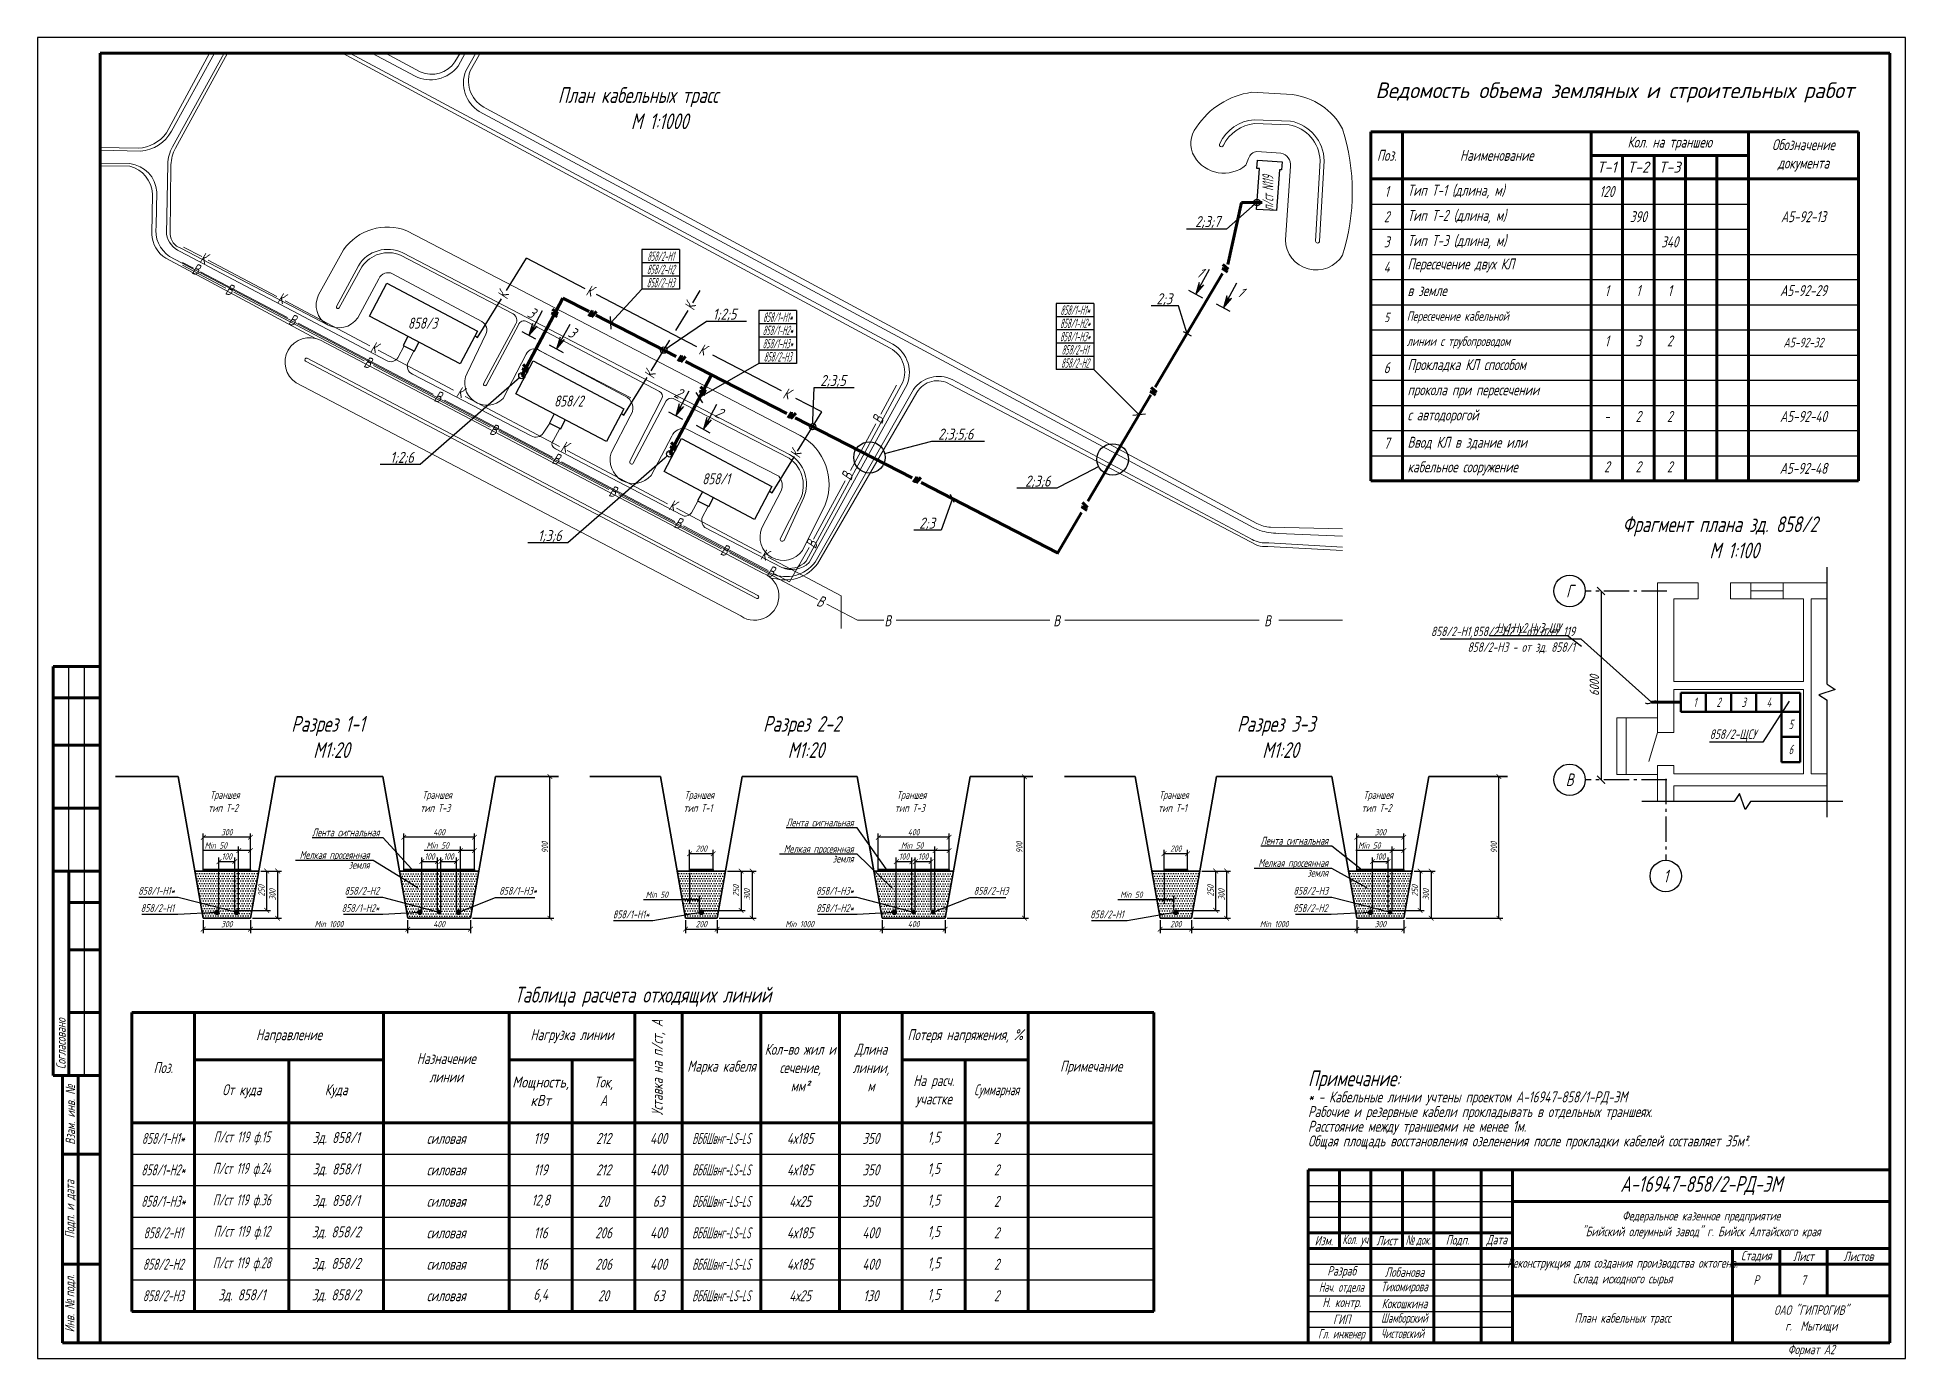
# Model space of a CAD drawing. Header units: millimetres. Extents: x -10490 to 5162, y -5053 to 76.
# Drawn here: x -5440 to -4846, y -814 to -394 of the extents above; entities that cross this region are included whole.
import ezdxf
from ezdxf import colors
from ezdxf.entities.mleader import LeaderData, LeaderLine
from ezdxf.math import Vec2, Vec3

# ---------------------------------------------------------------- set-up
doc = ezdxf.new("R2010")
doc.units = ezdxf.units.MM
doc.linetypes.add('gost6', pattern=[12, 8, -1.5, 1, -1.5])
doc.layers.get('Defpoints').update_dxf_attribs({"color": 33})
for name, color, linetype, lineweight in [('КаБель силовой (Вновь)', 1, 'Continuous', 60), ('Линия выноска', 137, 'Continuous', 25), ('Осевая', 4, 'gost6', 25), ('Размерная', 4, 'Continuous', 25), ('Рамка толстая', 7, 'Continuous', 60), ('Рамка тонкая', 5, 'Continuous', 25), ('Строительный', 251, 'Continuous', 13), ('ТаБлица', 253, 'Continuous', 25), ('Текст', 2, 'Continuous', 25), ('Штампы', 252, 'Continuous', 25), ('Щиты пульты (Вновь)', 5, 'Continuous', 50), ('Элемент эл. схем', 7, 'Continuous', 35)]:
    doc.layers.add(name, color=color, linetype=linetype, lineweight=lineweight)
doc.styles.add('GOST', font='GOST.shx', dxfattribs={"oblique": 15, "height": 3.5})
doc.styles.add('gost shx', font='gost.shx', dxfattribs={"oblique": 15})
doc.styles.add('SIMPLEX', font='simplex.shx', dxfattribs={"width": 0.7, "oblique": 15})
doc.styles.add('СИМПЛЕКС', font='simplex.shx', dxfattribs={"width": 0.7, "oblique": 15, "height": 500})
doc.dimstyles.new('ISO-25', dxfattribs={"dimtxt": 3, "dimasz": 2.5, "dimexe": 1.25, "dimexo": 0.625, "dimtad": 1, "dimtxsty": 'gost shx', "dimcen": 2.5, "dimclrt": 2, "dimadec": 0, "dimazin": 0, "dimtfac": 1, "dimtmove": 0, "dimatfit": 3, "dimfxl": 1, "dimarcsym": 0})

msp = doc.modelspace()

# ---------------------------------------------------------------- texts
at = {"layer": 'ТаБлица', "color": 2, "char_height": 3, "style": 'SIMPLEX'}
for s, insert, width, attachment_point in [('5', (-5011.04361, -483.14683), 10, 5), (' Пересечение кабельной', (-5006.04361, -483.14683), 60, 4), (' линии с трубопроводом', (-5006.04361, -491.14683), 60, 4), ('А5-92-32', (-4878.54361, -491.14683), 35, 5)]:
    msp.add_mtext(s, dxfattribs=dict(at, insert=insert, width=width, attachment_point=attachment_point))
at = {"layer": 'Текст', "color": 5, "style": 'SIMPLEX', "oblique": 15}
for s, rotation, width, p in [('п/ст N119', 90, 0.5, (-5047.06723, -449.117)), ('К', 343.86705613, 0.7, (-5388.69527, -465.68982)), ('В', 343.86705613, 0.7, (-5391.18148, -469.20887)), ('В', 343.86705613, 0.7, (-5380.56163, -475.70164)), ('К', 71.28150205, 0.7, (-5290.66567, -477.64589)), ('К', 343.86705613, 0.7, (-5265.89204, -476.06007)), ('К', 343.86705613, 0.7, (-5363.96202, -478.43415)), ('К', 71.28150205, 0.7, (-5231.21227, -481.21318)), ('В', 343.86705613, 0.7, (-5360.49066, -485.35579)), ('К', 343.86705613, 0.7, (-5334.40845, -494.0757)), ('К', 343.86705613, 0.7, (-5230.00274, -494.79026)), ('В', 343.86705613, 0.7, (-5336.52761, -498.86862)), ('К', 71.28150205, 0.7, (-5244.02473, -502.86887)), ('В', 343.86705613, 0.7, (-5314.19967, -509.7102)), ('К', 343.86705613, 0.7, (-5307.08548, -508.30001)), ('К', 343.86705613, 0.7, (-5203.26051, -508.75316)), ('В', 71.28150205, 0.7, (-5171.47671, -517.27493)), ('В', 343.86705613, 0.7, (-5296.52331, -520.21708)), ('К', 343.86705613, 0.7, (-5273.91873, -525.65584)), ('В', 343.86705613, 0.7, (-5276.63947, -529.4712)), ('К', 71.28150205, 0.7, (-5197.6325, -528.13667)), ('В', 71.28150205, 0.7, (-5181.30975, -535.24739)), ('В', 343.86705613, 0.7, (-5258.62323, -539.85533)), ('К', 343.86705613, 0.7, (-5239.57146, -544.29661)), ('В', 343.86705613, 0.7, (-5237.83528, -549.88669)), ('В', 343.86705613, 0.7, (-5223.1321, -558.52776)), ('К', 343.86705613, 0.7, (-5210.37646, -559.96741)), ('В', 71.28150205, 0.7, (-5192.58917, -556.89904)), ('В', 343.86705613, 0.7, (-5208.36768, -565.28514)), ('В', 343.86705613, 0.7, (-5192.55997, -574.77354)), ('В', 2.91336361, 0.7, (-5170.70425, -581.4082)), ('В', 2.91336361, 0.7, (-5117.0047, -581.4082)), ('В', 2.91336361, 0.7, (-5049.95964, -581.4082))]:
    msp.add_text(s, height=3.5, rotation=rotation, dxfattribs=dict(at, width=width)).set_placement(p)
at = {"layer": 'Текст', "color": 5, "style": 'SIMPLEX', "oblique": 15, "width": 0.7}
for s, p in [('858/3', (-5322.23648, -486.74166)), ('858/2', (-5275.76183, -511.49392)), ('858/1', (-5228.66253, -536.21517))]:
    msp.add_text(s, height=3.5, dxfattribs=at).set_placement(p)
at = {"layer": 'Текст', "char_height": 5, "line_spacing_factor": 0.8}
for s, insert, width, attachment_point, style in [('{\\Q15;\\W0.9;Ведомость объема земляных и строительных работ}', (-4938.54361, -411.64683), 155, 5, 'SIMPLEX'), ('{\\Q15;Таблица расчета отходящих линий}', (-5247.54361, -699.14683), 325, 5, 'SIMPLEX'), ('{\\Q15;\\W0.9;Примечание:\\P\\H0.7x;* - Кабельные линии учтены проектом А-16947-858/1-РД-ЭМ\\PРабочие и резервные кабели прокладывать в отдельных траншеях. \\PРасстояние между траншеями не менее 1м.\\PОбщая площадь восстановления озеленения после прокладки кабелей составляет 35м².}', (-5036.04361, -735.09881), 180, 4, 'GOST')]:
    msp.add_mtext(s, dxfattribs=dict(at, insert=insert, width=width, attachment_point=attachment_point, style=style))
at = {"layer": 'Текст', "style": 'SIMPLEX'}
for s, width, insert, char_height, attachment_point in [('\\pi61.525;План кабельных трасс\\P\\pi84.73;М 1:1000', 192.6032037, (-5336.06399, -409.98931), 5, 1), ('{\\W0.4;858/2-Н1}', 3.5, (-5241.87044, -463.71978), 3, 5), ('{\\W0.4;858/2-Н2}', 3.5, (-5241.87044, -467.91978), 3, 5), ('{\\W0.4;858/2-Н3}', 3.5, (-5241.87044, -472.11978), 3, 5), ('{\\W0.4;858/1-Н1*}', 3.5, (-5110.13414, -480.86325), 3, 5), ('{\\W0.4;858/1-Н2*}', 3.5, (-5204.68575, -487.29472), 3, 5), ('{\\W0.4;858/1-Н1*}', 3.5, (-5204.68575, -483.09472), 3, 5), ('{\\W0.4;858/1-Н2*}', 3.5, (-5110.13414, -485.06325), 3, 5), ('{\\W0.4;858/1-Н3*}', 3.5, (-5204.68575, -491.49472), 3, 5), ('{\\W0.4;858/1-Н3*}', 3.5, (-5110.13414, -489.26325), 3, 5), ('{\\W0.4;858/2-Н1}', 3.5, (-5110.13414, -493.46325), 3, 5), ('{\\W0.4;858/2-Н3}', 3.5, (-5204.68575, -495.69472), 3, 5), ('{\\W0.4;858/2-Н2}', 3.5, (-5110.13414, -497.66325), 3, 5), ('\\pi18.836;Фрагмент плана зд. 858/2 \\P\\pi46.466;М 1:100', 113.85, (-4954.89361, -546.41557), 5, 1), ('Г', 3.5, (-4952.89361, -570.14683), 4, 5), ('\\pi55.932;Разрез 1-1\\P\\pi62.892;М1:20', 140.8694283, (-5415.24234, -609.87079), 5, 1), ('\\pi55.059;Разрез 2-2\\P\\pi62.892;М1:20', 140.8694283, (-5264.37291, -609.87079), 5, 1), ('\\pi54.932;Разрез 3-3\\P\\pi62.892;М1:20', 140.8694283, (-5113.50348, -609.87079), 5, 1), ('В', 3.5, (-4952.89361, -630.14683), 4, 5), ('\\pi8.8171;Траншея \\P\\pi8.2693;тип Т-2', 28.4141546, (-5393.98991, -633.70099), 2.5, 1), ('\\pi11.315;Траншея \\P\\pi10.703;тип Т-3', 33.4092321, (-5328.98991, -633.70099), 2.5, 1), ('\\pi8.8171;Траншея \\P\\pi8.5388;тип Т-1', 28.4141546, (-5243.12048, -633.70099), 2.5, 1), ('\\pi11.315;Траншея \\P\\pi10.703;тип Т-3', 33.4092321, (-5178.12048, -633.70099), 2.5, 1), ('\\pi8.8171;Траншея \\P\\pi8.5388;тип Т-1', 28.4141546, (-5092.25106, -633.70099), 2.5, 1), ('\\pi8.8171;Траншея \\P\\pi8.2693;тип Т-2', 28.4141546, (-5027.25106, -633.70099), 2.5, 1), ('1', 3.5, (-4922.29361, -660.74683), 4, 5)]:
    msp.add_mtext_dynamic_manual_height_columns(s, width=width, gutter_width=12.5, heights=[0], dxfattribs=dict(at, insert=insert, char_height=char_height, attachment_point=attachment_point))
for s, insert, char_height, width, attachment_point in [('{\\Q15;Кол. на траншею}', (-4921.04361, -427.89683), 3.5, 50, 5), ('{\\Q15;Обозначение документа}', (-4878.54361, -431.64683), 3.5, 35, 5), ('{\\Q15;Поз.}', (-5011.04361, -431.64683), 3.5, 10, 5), ('{\\Q15;Наименование}', (-4976.04361, -431.64683), 3.5, 60, 5), ('{\\Q15;\\W0.9;Т-1}', (-4941.04361, -435.39683), 3.5, 10, 5), ('{\\Q15;\\W0.9;Т-2}', (-4931.04361, -435.39683), 3.5, 10, 5), ('{\\Q15;\\W0.9;Т-3}', (-4921.04361, -435.39683), 3.5, 10, 5), ('{\\Q15;1}', (-5011.04361, -443.14683), 3.5, 10, 5), ('{\\Q15; Тип Т-1 (длина, м)}', (-5006.04361, -443.14683), 3.5, 60, 4), ('120', (-4941.04361, -443.14683), 3.5, 10, 5), ('{\\Q15;2}', (-5011.04361, -451.14683), 3.5, 10, 5), ('{\\Q15; Тип Т-2 (длина, м)}', (-5006.04361, -451.14683), 3.5, 60, 4), ('390', (-4931.04361, -451.14683), 3.5, 10, 5), ('{\\Q15;А5-92-13}', (-4878.54361, -451.14683), 3.5, 35, 5), ('{\\Q15; Тип Т-3 (длина, м)}', (-5006.04361, -459.14683), 3.5, 60, 4), ('{\\Q15;3}', (-5011.04361, -459.14683), 3.5, 10, 5), ('340', (-4921.04361, -459.14683), 3.5, 10, 5), ('{\\Q15;4}', (-5011.04361, -467.14683), 3.5, 10, 5), ('{\\Q15; Пересечение двух КЛ}', (-5006.04361, -466.64683), 3.5, 60, 4), ('{\\Q15; в земле }', (-5006.04361, -474.64683), 3.5, 60, 4), ('{\\Q15;1}', (-4941.04361, -474.64683), 3.5, 10, 5), ('{\\Q15;1}', (-4931.04361, -474.64683), 3.5, 10, 5), ('{\\Q15;1}', (-4921.04361, -474.64683), 3.5, 10, 5), ('{\\Q15;А5-92-29}', (-4878.54361, -474.64683), 3.5, 35, 5), ('{\\Q15;1}', (-4941.04361, -490.64683), 3.5, 10, 5), ('{\\Q15;3}', (-4931.04361, -490.64683), 3.5, 10, 5), ('{\\Q15;2}', (-4921.04361, -490.64683), 3.5, 10, 5), ('{\\Q15;6}', (-5011.04361, -499.14683), 3.5, 10, 5), ('{\\Q15; Прокладка КЛ способом}', (-5006.04361, -498.64683), 3.5, 60, 4), ('{\\Q15; прокола при пересечении}', (-5006.04361, -506.64683), 3.5, 60, 4), ('{\\Q15; с автодорогой}', (-5006.04361, -514.64683), 3.5, 60, 4), ('-', (-4941.04361, -514.64683), 3.5, 10, 5), ('{\\Q15;2}', (-4931.04361, -514.64683), 3.5, 10, 5), ('{\\Q15;2}', (-4921.04361, -514.64683), 3.5, 10, 5), ('{\\Q15;А5-92-40}', (-4878.54361, -514.64683), 3.5, 35, 5), ('{\\Q15;7}', (-5011.04361, -523.14683), 3.5, 10, 5), ('{\\Q15; Ввод КЛ в здание или}', (-5006.04361, -523.14683), 3.5, 60, 4), ('{\\Q15; кабельное сооружение }', (-5006.04361, -531.14683), 3.5, 60, 4), ('{\\Q15;2}', (-4941.04361, -530.64683), 3.5, 10, 5), ('2', (-4931.04361, -530.64683), 3.5, 10, 5), ('2', (-4921.04361, -530.64683), 3.5, 10, 5), ('{\\Q15;А5-92-48}', (-4878.54361, -531.14683), 3.5, 35, 5), ('{\\W0.6;1}', (-4913.05558, -605.52025), 3, 7.0239295, 5), ('{\\W0.6;2}', (-4905.54361, -605.52025), 3, 8, 5), ('{\\W0.6;3}', (-4897.54361, -605.52025), 3, 8, 5), ('{\\W0.6;4}', (-4889.54361, -605.52025), 3, 8, 5), ('{\\W0.6;5}', (-4882.54361, -612.52025), 3, 6, 5), ('{\\W0.6;6}', (-4882.54361, -620.52025), 3, 6, 5), ('{\\Q15;Направление}', (-5360.04361, -711.64683), 3.5, 60, 5), ('{\\Q15;Нагрузка линии}', (-5270.04361, -711.64683), 3.5, 40, 5), ('{\\Q15;Потеря напряжения, %}', (-5145.04361, -711.64683), 3.5, 40, 5), ('{\\Q15;Назначение\\Pлинии}', (-5310.04361, -721.64683), 3.5, 40, 5), ('{\\Q15;Кол-во жил и сечение,\\Pмм\\W0.9;²}', (-5197.49824, -721.64683), 3.5, 24.9092481, 5), ('{\\Q15;Длина линии,\\Pм}', (-5174.99824, -721.64683), 3.5, 19.9092481, 5), ('{\\Q15;Поз.}', (-5400.04361, -721.64683), 3.5, 20, 5), ('{\\Q15;\\W0.8;Мощность, кВт}', (-5280.04361, -729.14683), 3.5, 20, 5), ('{\\Q15;Ток,\\PА}', (-5260.04361, -729.14683), 3.5, 20, 5), ('{\\Q15;Марка кабеля}', (-5222.49824, -721.64683), 3.5, 24.9092481, 5), ('{\\Q15;На расч. участке}', (-5155.04361, -729.14683), 3.5, 20, 5), ('{\\Q15;Примечание}', (-5104.99824, -721.64683), 3.5, 39.9092481, 5), ('{\\Q15;От куда}', (-5375.04361, -729.14683), 3.5, 30, 5), ('{\\Q15;Куда}', (-5345.04361, -729.14683), 3.5, 30, 5), ('{\\W0.6;Суммарная}', (-5135.04361, -729.14683), 3.5, 20, 5), ('{\\W0.6;858/1-Н1*}', (-5400.04361, -744.14683), 3.5, 20, 5), ('{\\W0.6;П/ст 119 ф.15}', (-5375.04361, -744.14683), 3.5, 30, 5), ('{\\Q15;Зд. 858/1}', (-5345.04361, -744.14683), 3.5, 30, 5), ('119', (-5280.04361, -744.14683), 3.5, 20, 5), ('212', (-5260.04361, -744.14683), 3.5, 20, 5), ('400', (-5242.54361, -744.14683), 3.5, 15, 5), ('{\\W0.5;ВБбШвнг-LS-LS}', (-5222.54361, -744.14683), 3.5, 25, 5), ('{\\Q15;4х185}', (-5197.54361, -744.14683), 3.5, 25, 5), ('350', (-5175.04361, -744.14683), 3.5, 20, 5), ('{\\Q15;1,5}', (-5155.04361, -744.14683), 3.5, 20, 5), ('{\\Q15;2}', (-5135.04361, -744.14683), 3.5, 20, 5), ('{\\Q15;силовая}', (-5310.04361, -744.14683), 3.5, 40, 5), ('{\\W0.6;858/1-Н2*}', (-5400.04361, -754.14683), 3.5, 20, 5), ('{\\W0.6;П/ст 119 ф.24}', (-5375.04361, -754.14683), 3.5, 30, 5), ('{\\Q15;Зд. 858/1}', (-5345.04361, -754.14683), 3.5, 30, 5), ('{\\Q15;силовая}', (-5310.04361, -754.14683), 3.5, 40, 5), ('119', (-5280.04361, -754.14683), 3.5, 20, 5), ('212', (-5260.04361, -754.14683), 3.5, 20, 5), ('400', (-5242.54361, -754.14683), 3.5, 15, 5), ('{\\W0.5;ВБбШвнг-LS-LS}', (-5222.54361, -754.14683), 3.5, 25, 5), ('{\\Q15;4х185}', (-5197.54361, -754.14683), 3.5, 25, 5), ('350', (-5175.04361, -754.14683), 3.5, 20, 5), ('{\\Q15;1,5}', (-5155.04361, -754.14683), 3.5, 20, 5), ('{\\Q15;2}', (-5135.04361, -754.14683), 3.5, 20, 5), ('{\\W0.6;858/1-Н3*}', (-5400.04361, -764.14683), 3.5, 20, 5), ('{\\W0.6;П/ст 119 ф.36}', (-5375.04361, -764.14683), 3.5, 30, 5), ('{\\Q15;Зд. 858/1}', (-5345.04361, -764.14683), 3.5, 30, 5), ('{\\Q15;силовая}', (-5310.04361, -764.14683), 3.5, 40, 5), ('12,8', (-5280.04361, -764.14683), 3.5, 20, 5), ('20', (-5260.04361, -764.14683), 3.5, 20, 5), ('{\\Q15;63}', (-5242.54361, -764.14683), 3.5, 15, 5), ('{\\W0.5;ВБбШвнг-LS-LS}', (-5222.54361, -764.14683), 3.5, 25, 5), ('{\\Q15;4х25}', (-5197.54361, -764.14683), 3.5, 25, 5), ('350', (-5175.04361, -764.14683), 3.5, 20, 5), ('{\\Q15;1,5}', (-5155.04361, -764.14683), 3.5, 20, 5), ('{\\Q15;2}', (-5135.04361, -764.14683), 3.5, 20, 5), ('{\\W0.6;П/ст 119 ф.12}', (-5375.04361, -774.14683), 3.5, 30, 5), ('{\\Q15;Зд. 858/2}', (-5345.04361, -774.14683), 3.5, 30, 5), ('{\\Q15;1,5}', (-5155.04361, -774.14683), 3.5, 20, 5), ('{\\W0.6;858/2-Н1}', (-5400.04361, -774.14683), 3.5, 20, 5), ('{\\Q15;силовая}', (-5310.04361, -774.14683), 3.5, 40, 5), ('116', (-5280.04361, -774.14683), 3.5, 20, 5), ('206', (-5260.04361, -774.14683), 3.5, 20, 5), ('400', (-5242.54361, -774.14683), 3.5, 15, 5), ('{\\W0.5;ВБбШвнг-LS-LS}', (-5222.54361, -774.14683), 3.5, 25, 5), ('{\\Q15;4х185}', (-5197.54361, -774.14683), 3.5, 25, 5), ('{\\Q15;400}', (-5175.04361, -774.14683), 3.5, 20, 5), ('{\\Q15;2}', (-5135.04361, -774.14683), 3.5, 20, 5), ('{\\W0.6;858/2-Н2}', (-5400.04361, -784.14683), 3.5, 20, 5), ('{\\W0.6;П/ст 119 ф.28}', (-5375.04361, -784.14683), 3.5, 30, 5), ('{\\Q15;Зд. 858/2}', (-5345.04361, -784.14683), 3.5, 30, 5), ('{\\Q15;силовая}', (-5310.04361, -784.14683), 3.5, 40, 5), ('116', (-5280.04361, -784.14683), 3.5, 20, 5), ('206', (-5260.04361, -784.14683), 3.5, 20, 5), ('400', (-5242.54361, -784.14683), 3.5, 15, 5), ('{\\W0.5;ВБбШвнг-LS-LS}', (-5222.54361, -784.14683), 3.5, 25, 5), ('{\\Q15;4х185}', (-5197.54361, -784.14683), 3.5, 25, 5), ('{\\Q15;400}', (-5175.04361, -784.14683), 3.5, 20, 5), ('{\\Q15;1,5}', (-5155.04361, -784.14683), 3.5, 20, 5), ('{\\Q15;2}', (-5135.04361, -784.14683), 3.5, 20, 5), ('{\\W0.6;858/2-Н3}', (-5400.04361, -794.14683), 3.5, 20, 5), ('Зд. 858/1', (-5375.04361, -794.14683), 3.5, 30, 5), ('{\\Q15;Зд. 858/2}', (-5345.04361, -794.14683), 3.5, 30, 5), ('{\\Q15;силовая}', (-5310.04361, -794.14683), 3.5, 40, 5), ('6,4', (-5280.04361, -794.14683), 3.5, 20, 5), ('20', (-5260.04361, -794.14683), 3.5, 20, 5), ('{\\Q15;63}', (-5242.54361, -794.14683), 3.5, 15, 5), ('{\\W0.5;ВБбШвнг-LS-LS}', (-5222.54361, -794.14683), 3.5, 25, 5), ('{\\Q15;4х25}', (-5197.54361, -794.14683), 3.5, 25, 5), ('{\\Q15;130}', (-5175.04361, -794.14683), 3.5, 20, 5), ('{\\Q15;1,5}', (-5155.04361, -794.14683), 3.5, 20, 5), ('{\\Q15;2}', (-5135.04361, -794.14683), 3.5, 20, 5)]:
    msp.add_mtext(s, dxfattribs=dict(at, insert=insert, char_height=char_height, width=width, attachment_point=attachment_point))
at = {"layer": 'Текст', "char_height": 3.5, "attachment_point": 1, "rotation": 331.73622915, "style": 'GOST'}
for s, insert in [('\\pi1.3389;1', (-5071.234, -466.34692)), ('\\pi1.3389;1', (-5058.30647, -472.59867)), ('\\pi0.38194;3', (-5283.25752, -479.47426)), ('\\pi0.38194;3', (-5270.33, -485.72601)), ('\\pi0.38194;2', (-5236.57246, -504.97813)), ('\\pi0.38194;2', (-5223.64494, -511.22988))]:
    msp.add_mtext_dynamic_manual_height_columns(s, width=3.689736, gutter_width=12.5, heights=[0], dxfattribs=dict(at, insert=insert))
at = {"layer": 'Текст', "insert": (-5242.54361, -721.64683), "char_height": 3.5, "width": 35, "attachment_point": 5, "rotation": 90, "style": 'SIMPLEX'}
msp.add_mtext('{\\Q15;Уставка на п/ст, А}', dxfattribs=at)
at = {"layer": 'Штампы', "color": 2, "char_height": 3, "rotation": 90, "style": 'SIMPLEX'}
for s, insert, width, attachment_point in [('Согласовано', (-5432.54361, -722.14683), 61, 4), ('Взам. инв. {\\fArial|b0|i0|c204|p34;№}', (-5429.54361, -736.64683), 25, 5), ('Подп. и дата', (-5429.54361, -766.64683), 35, 5), ('Инв. {\\fArial|b0|i0|c204|p34;№ }подл.', (-5429.54361, -796.64683), 25, 5)]:
    msp.add_mtext(s, dxfattribs=dict(at, insert=insert, width=width, attachment_point=attachment_point))
at = {"layer": 'Штампы', "color": 2, "attachment_point": 5, "style": 'SIMPLEX'}
for s, insert, char_height, width in [('А-16947-858/2-РД-ЭМ', (-4911.04361, -759.14683), 5, 120), ('Федеральное казенное предприятие\\P"Бийский олеумный завод" г. Бийск Алтайского края', (-4911.04361, -771.64683), 3, 120), ('Изм.', (-5031.04361, -776.64683), 3, 10), ('{\\W0.5;Кол. уч}', (-5021.04361, -776.64683), 3, 10), ('{\\W0.7;Лист}', (-5011.04361, -776.64683), 3, 10), ('{\\fArial|b0|i0|c204|p34;\\W0.6;№ \\Fsimplex|c204;док.}', (-5001.04361, -776.64683), 3, 10), ('Подп.', (-4988.54361, -776.64683), 3, 15), ('{\\W0.7;Дата}', (-4976.04361, -776.64683), 3, 10), ('Реконструкция для создания производства октогена. \\PСклад исходного сырья', (-4936.04361, -786.64683), 3, 70), ('Стадия', (-4893.54361, -781.64683), 3, 15), ('Лист', (-4878.54361, -781.64683), 3, 15), ('Листов', (-4861.04361, -781.64683), 3, 20), ('{\\W0.6; Нач. отдела}', (-5026.04361, -791.64683), 3, 20), (' Разраб', (-5026.04361, -786.64683), 3, 20), ('{\\W0.65; Тихомирова}', (-5006.04361, -791.64683), 3, 20), (' Лобанова', (-5006.04361, -786.64683), 3, 20), ('Р', (-4893.54361, -789.14683), 3, 15), ('7', (-4878.54361, -789.14683), 3, 15), (' Н. контр.', (-5026.04361, -796.64683), 3, 20), (' Кокошкина', (-5006.04361, -796.64683), 3, 20), (' ГИП', (-5026.04361, -801.64683), 3, 20), ('{\\W0.6; Шамборский}', (-5006.04361, -801.64683), 3, 20), ('План кабельных трасс', (-4936.04361, -801.64683), 3, 70), ('ОАО "ГИПРОГИВ"\\Pг.  Мытищи', (-4876.04361, -801.64683), 3, 50), ('{\\W0.6; Гл. инженер}', (-5026.04361, -806.64683), 3, 20), ('{\\W0.6;Чистовский}', (-5006.04361, -806.14683), 3, 20), ('Формат А2', (-4876.04361, -811.64683), 3, 50)]:
    msp.add_mtext(s, dxfattribs=dict(at, insert=insert, char_height=char_height, width=width))

# ---------------------------------------------------------------- blocks, each defined once
blk = doc.blocks.new('A$C0CDB385D')
at = {"layer": 'Рамка толстая'}
for p, q in [((20, 415), (20, 5)), ((589, 415), (20, 415)), ((589, 5), (589, 415)), ((20, 5), (589, 5))]:
    blk.add_line(p, q, dxfattribs=at)
at = {"layer": 'Рамка тонкая'}
for p, q in [((0, 420), (0, 0)), ((594, 420), (0, 420)), ((594, 0), (594, 420)), ((0, 0), (594, 0))]:
    blk.add_line(p, q, dxfattribs=at)
blk = doc.blocks.new('_Oblique')
at = {"color": 0, "linetype": 'ByBlock', "lineweight": -2}
blk.add_line((-0.5, -0.5), (0.5, 0.5), dxfattribs=at)
blk = doc.blocks.new('_DotBlank')
at = {"color": 0, "linetype": 'ByBlock', "lineweight": -2}
blk.add_line((-0.5, 0), (-1, 0), dxfattribs=at)
blk.add_circle((0, 0), 0.5, dxfattribs=at)
blk = doc.blocks.new('_ArchTick')
at = {"color": 0, "linetype": 'ByBlock', "const_width": 0.15}
blk.add_lwpolyline([(-0.5, -0.5), (0.5, 0.5)], dxfattribs=at)
blk = doc.blocks.new('*D530')
at = {"layer": 'Defpoints', "color": 0, "transparency": 16777216}
for p in [(-4942.89, -570.15), (-4942.89, -630.15), (-4942.89, -630.15)]:
    blk.add_point(p, dxfattribs=at)
at = {"layer": 'Размерная', "color": 0, "lineweight": -2, "transparency": 16777216}
for p, q in [((-4943.52, -570.15), (-4944.14, -570.15)), ((-4942.89, -570.15), (-4942.89, -630.15)), ((-4943.52, -630.15), (-4944.14, -630.15))]:
    blk.add_line(p, q, dxfattribs=at)
at = {"layer": 'Размерная', "color": 0, "lineweight": -2, "transparency": 16777216, "xscale": 2.5, "yscale": 2.5, "zscale": 2.5}
for p, rotation in [((-4942.89, -570.15), 90), ((-4942.89, -630.15), 270)]:
    blk.add_blockref('_ArchTick', p, dxfattribs=dict(at, rotation=rotation))
at = {"layer": 'Размерная', "color": 2, "transparency": 16777216, "insert": (-4945.02, -600.15), "char_height": 3, "attachment_point": 5, "rotation": 90, "style": 'gost shx'}
blk.add_mtext('6000', dxfattribs=at)
blk = doc.blocks.new('_None')
blk = doc.blocks.new('_Integral')
at = {"color": 0, "linetype": 'ByBlock', "lineweight": -2}
for centre, start, end in [((0.44, -0.09), 102, 168), ((-0.44, 0.09), 282, 348)]:
    blk.add_arc(centre, 0.454, start, end, dxfattribs=at)
blk = doc.blocks.new('*D674')
at = {"layer": 'Defpoints', "color": 0, "transparency": 16777216}
for p in [(-5291.87, -629.15), (-5277.09, -629.15), (-5302.31, -674.15)]:
    blk.add_point(p, dxfattribs=at)
at = {"layer": 'Размерная', "color": 0, "lineweight": -2, "transparency": 16777216}
for p, q in [((-5291.25, -629.15), (-5275.84, -629.15)), ((-5277.09, -674.15), (-5277.09, -629.15)), ((-5301.68, -674.15), (-5275.84, -674.15))]:
    blk.add_line(p, q, dxfattribs=at)
at = {"layer": 'Размерная', "color": 0, "lineweight": -2, "transparency": 16777216, "xscale": 1.5, "yscale": 1.5, "zscale": 1.5}
for p, rotation in [((-5277.09, -629.15), 90), ((-5277.09, -674.15), 270)]:
    blk.add_blockref('_ArchTick', p, dxfattribs=dict(at, rotation=rotation))
at = {"layer": 'Размерная', "color": 2, "transparency": 16777216, "insert": (-5278.71, -651.65), "char_height": 2, "attachment_point": 5, "rotation": 90, "style": 'SIMPLEX'}
blk.add_mtext('900', dxfattribs=at)
blk = doc.blocks.new('*D675')
at = {"layer": 'Defpoints', "color": 0, "transparency": 16777216}
for p in [(-5312.84, -656.15), (-5317.84, -672.28), (-5312.84, -672.28)]:
    blk.add_point(p, dxfattribs=at)
at = {"layer": 'Размерная', "color": 0, "lineweight": -2, "transparency": 16777216}
for p, q in [((-5317.84, -671.65), (-5317.84, -654.9)), ((-5317.84, -656.15), (-5312.84, -656.15)), ((-5312.84, -671.65), (-5312.84, -654.9))]:
    blk.add_line(p, q, dxfattribs=at)
at = {"layer": 'Размерная', "color": 0, "lineweight": -2, "transparency": 16777216, "xscale": 1.5, "yscale": 1.5, "zscale": 1.5, "rotation": 180}
blk.add_blockref('_ArchTick', (-5317.84, -656.15), dxfattribs=at)
at = {"layer": 'Размерная', "color": 0, "lineweight": -2, "transparency": 16777216, "xscale": 1.5, "yscale": 1.5, "zscale": 1.5}
blk.add_blockref('_ArchTick', (-5312.84, -656.15), dxfattribs=at)
at = {"layer": 'Размерная', "color": 2, "transparency": 16777216, "insert": (-5315.34, -654.52), "char_height": 2, "attachment_point": 5, "style": 'SIMPLEX'}
blk.add_mtext('100', dxfattribs=at)
blk = doc.blocks.new('*D653')
at = {"layer": 'Defpoints', "color": 0, "transparency": 16777216}
for p in [(-5306.78, -656.15), (-5311.78, -672.28), (-5306.78, -672.28)]:
    blk.add_point(p, dxfattribs=at)
at = {"layer": 'Размерная', "color": 0, "lineweight": -2, "transparency": 16777216}
for p, q in [((-5311.78, -671.65), (-5311.78, -654.9)), ((-5311.78, -656.15), (-5306.78, -656.15)), ((-5306.78, -671.65), (-5306.78, -654.9))]:
    blk.add_line(p, q, dxfattribs=at)
at = {"layer": 'Размерная', "color": 0, "lineweight": -2, "transparency": 16777216, "xscale": 1.5, "yscale": 1.5, "zscale": 1.5, "rotation": 180}
blk.add_blockref('_ArchTick', (-5311.78, -656.15), dxfattribs=at)
at = {"layer": 'Размерная', "color": 0, "lineweight": -2, "transparency": 16777216, "xscale": 1.5, "yscale": 1.5, "zscale": 1.5}
blk.add_blockref('_ArchTick', (-5306.78, -656.15), dxfattribs=at)
at = {"layer": 'Размерная', "color": 2, "transparency": 16777216, "insert": (-5309.28, -654.52), "char_height": 2, "attachment_point": 5, "style": 'SIMPLEX'}
blk.add_mtext('100', dxfattribs=at)
blk = doc.blocks.new('*D676')
at = {"layer": 'Defpoints', "color": 0, "transparency": 16777216}
for p in [(-5323.56, -648.42), (-5323.56, -659.15), (-5301.06, -659.15)]:
    blk.add_point(p, dxfattribs=at)
at = {"layer": 'Размерная', "color": 0, "lineweight": -2, "transparency": 16777216}
for p, q in [((-5323.56, -658.52), (-5323.56, -647.17)), ((-5301.06, -658.52), (-5301.06, -647.17)), ((-5301.06, -648.42), (-5323.56, -648.42))]:
    blk.add_line(p, q, dxfattribs=at)
at = {"layer": 'Размерная', "color": 0, "lineweight": -2, "transparency": 16777216, "xscale": 1.5, "yscale": 1.5, "zscale": 1.5, "rotation": 180}
blk.add_blockref('_ArchTick', (-5323.56, -648.42), dxfattribs=at)
at = {"layer": 'Размерная', "color": 0, "lineweight": -2, "transparency": 16777216, "xscale": 1.5, "yscale": 1.5, "zscale": 1.5}
blk.add_blockref('_ArchTick', (-5301.06, -648.42), dxfattribs=at)
at = {"layer": 'Размерная', "color": 2, "transparency": 16777216, "insert": (-5312.31, -646.8), "char_height": 2, "attachment_point": 5, "style": 'SIMPLEX'}
blk.add_mtext('400', dxfattribs=at)
blk = doc.blocks.new('*D677')
at = {"layer": 'Defpoints', "color": 0, "transparency": 16777216}
for p in [(-5322.31, -674.15), (-5302.31, -674.15), (-5302.31, -677.64)]:
    blk.add_point(p, dxfattribs=at)
at = {"layer": 'Размерная', "color": 0, "lineweight": -2, "transparency": 16777216}
for p, q in [((-5322.31, -674.77), (-5322.31, -678.89)), ((-5302.31, -674.77), (-5302.31, -678.89)), ((-5322.31, -677.64), (-5302.31, -677.64))]:
    blk.add_line(p, q, dxfattribs=at)
at = {"layer": 'Размерная', "color": 0, "lineweight": -2, "transparency": 16777216, "xscale": 1.5, "yscale": 1.5, "zscale": 1.5, "rotation": 180}
blk.add_blockref('_ArchTick', (-5322.31, -677.64), dxfattribs=at)
at = {"layer": 'Размерная', "color": 0, "lineweight": -2, "transparency": 16777216, "xscale": 1.5, "yscale": 1.5, "zscale": 1.5}
blk.add_blockref('_ArchTick', (-5302.31, -677.64), dxfattribs=at)
at = {"layer": 'Размерная', "color": 2, "transparency": 16777216, "insert": (-5312.31, -676.01), "char_height": 2, "attachment_point": 5, "style": 'SIMPLEX'}
blk.add_mtext('400', dxfattribs=at)
blk = doc.blocks.new('*D678')
at = {"layer": 'Defpoints', "color": 0, "transparency": 16777216}
for p in [(-5387.31, -674.15), (-5372.31, -674.15), (-5372.31, -677.64)]:
    blk.add_point(p, dxfattribs=at)
at = {"layer": 'Размерная', "color": 0, "lineweight": -2, "transparency": 16777216}
for p, q in [((-5387.31, -674.77), (-5387.31, -678.89)), ((-5372.31, -674.77), (-5372.31, -678.89)), ((-5387.31, -677.64), (-5372.31, -677.64))]:
    blk.add_line(p, q, dxfattribs=at)
at = {"layer": 'Размерная', "color": 0, "lineweight": -2, "transparency": 16777216, "xscale": 1.5, "yscale": 1.5, "zscale": 1.5, "rotation": 180}
blk.add_blockref('_ArchTick', (-5387.31, -677.64), dxfattribs=at)
at = {"layer": 'Размерная', "color": 0, "lineweight": -2, "transparency": 16777216, "xscale": 1.5, "yscale": 1.5, "zscale": 1.5}
blk.add_blockref('_ArchTick', (-5372.31, -677.64), dxfattribs=at)
at = {"layer": 'Размерная', "color": 2, "transparency": 16777216, "insert": (-5379.81, -676.01), "char_height": 2, "attachment_point": 5, "style": 'SIMPLEX'}
blk.add_mtext('300', dxfattribs=at)
blk = doc.blocks.new('*D654')
at = {"layer": 'Defpoints', "color": 0, "transparency": 16777216}
for p in [(-5372.31, -674.15), (-5322.31, -674.15), (-5322.31, -677.64)]:
    blk.add_point(p, dxfattribs=at)
at = {"layer": 'Размерная', "color": 0, "lineweight": -2, "transparency": 16777216}
for p, q in [((-5372.31, -674.77), (-5372.31, -678.89)), ((-5322.31, -674.77), (-5322.31, -678.89)), ((-5372.31, -677.64), (-5322.31, -677.64))]:
    blk.add_line(p, q, dxfattribs=at)
at = {"layer": 'Размерная', "color": 0, "lineweight": -2, "transparency": 16777216, "xscale": 1.5, "yscale": 1.5, "zscale": 1.5, "rotation": 180}
blk.add_blockref('_ArchTick', (-5372.31, -677.64), dxfattribs=at)
at = {"layer": 'Размерная', "color": 0, "lineweight": -2, "transparency": 16777216, "xscale": 1.5, "yscale": 1.5, "zscale": 1.5}
blk.add_blockref('_ArchTick', (-5322.31, -677.64), dxfattribs=at)
at = {"layer": 'Размерная', "color": 2, "transparency": 16777216, "insert": (-5347.31, -676.01), "char_height": 2, "attachment_point": 5, "style": 'SIMPLEX'}
blk.add_mtext('Min 1000', dxfattribs=at)
blk = doc.blocks.new('*D655')
at = {"layer": 'Defpoints', "color": 0, "transparency": 16777216}
for p in [(-5377.31, -656.15), (-5382.31, -672.28), (-5377.31, -672.28)]:
    blk.add_point(p, dxfattribs=at)
at = {"layer": 'Размерная', "color": 0, "lineweight": -2, "transparency": 16777216}
for p, q in [((-5382.31, -671.65), (-5382.31, -654.9)), ((-5382.31, -656.15), (-5377.31, -656.15)), ((-5377.31, -671.65), (-5377.31, -654.9))]:
    blk.add_line(p, q, dxfattribs=at)
at = {"layer": 'Размерная', "color": 0, "lineweight": -2, "transparency": 16777216, "xscale": 1.5, "yscale": 1.5, "zscale": 1.5, "rotation": 180}
blk.add_blockref('_ArchTick', (-5382.31, -656.15), dxfattribs=at)
at = {"layer": 'Размерная', "color": 0, "lineweight": -2, "transparency": 16777216, "xscale": 1.5, "yscale": 1.5, "zscale": 1.5}
blk.add_blockref('_ArchTick', (-5377.31, -656.15), dxfattribs=at)
at = {"layer": 'Размерная', "color": 2, "transparency": 16777216, "insert": (-5379.81, -654.52), "char_height": 2, "attachment_point": 5, "style": 'SIMPLEX'}
blk.add_mtext('100', dxfattribs=at)
blk = doc.blocks.new('*D656')
at = {"layer": 'Defpoints', "color": 0, "transparency": 16777216}
for p in [(-5387.31, -648.42), (-5387.31, -659.15), (-5372.31, -659.15)]:
    blk.add_point(p, dxfattribs=at)
at = {"layer": 'Размерная', "color": 0, "lineweight": -2, "transparency": 16777216}
for p, q in [((-5387.31, -658.52), (-5387.31, -647.17)), ((-5372.31, -658.52), (-5372.31, -647.17)), ((-5372.31, -648.42), (-5387.31, -648.42))]:
    blk.add_line(p, q, dxfattribs=at)
at = {"layer": 'Размерная', "color": 0, "lineweight": -2, "transparency": 16777216, "xscale": 1.5, "yscale": 1.5, "zscale": 1.5, "rotation": 180}
blk.add_blockref('_ArchTick', (-5387.31, -648.42), dxfattribs=at)
at = {"layer": 'Размерная', "color": 0, "lineweight": -2, "transparency": 16777216, "xscale": 1.5, "yscale": 1.5, "zscale": 1.5}
blk.add_blockref('_ArchTick', (-5372.31, -648.42), dxfattribs=at)
at = {"layer": 'Размерная', "color": 2, "transparency": 16777216, "insert": (-5379.81, -646.8), "char_height": 2, "attachment_point": 5, "style": 'SIMPLEX'}
blk.add_mtext('300', dxfattribs=at)
blk = doc.blocks.new('*D679')
at = {"layer": 'Defpoints', "color": 0, "transparency": 16777216}
for p in [(-5369.66, -659.15), (-5376.68, -671.65), (-5367.16, -671.65)]:
    blk.add_point(p, dxfattribs=at)
at = {"layer": 'Размерная', "color": 0, "lineweight": -2, "transparency": 16777216}
for p, q in [((-5369.04, -659.15), (-5365.91, -659.15)), ((-5367.16, -659.15), (-5367.16, -671.65)), ((-5376.05, -671.65), (-5365.91, -671.65))]:
    blk.add_line(p, q, dxfattribs=at)
at = {"layer": 'Размерная', "color": 0, "lineweight": -2, "transparency": 16777216, "xscale": 1.5, "yscale": 1.5, "zscale": 1.5}
for p, rotation in [((-5367.16, -659.15), 90), ((-5367.16, -671.65), 270)]:
    blk.add_blockref('_ArchTick', p, dxfattribs=dict(at, rotation=rotation))
at = {"layer": 'Размерная', "color": 2, "transparency": 16777216, "insert": (-5368.79, -665.4), "char_height": 2, "attachment_point": 5, "rotation": 90, "style": 'SIMPLEX'}
blk.add_mtext('250', dxfattribs=at)
blk = doc.blocks.new('*D657')
at = {"layer": 'Defpoints', "color": 0, "transparency": 16777216}
for p in [(-5369.66, -659.15), (-5372.31, -674.15), (-5363.66, -674.15)]:
    blk.add_point(p, dxfattribs=at)
at = {"layer": 'Размерная', "color": 0, "lineweight": -2, "transparency": 16777216}
for p, q in [((-5369.04, -659.15), (-5362.41, -659.15)), ((-5363.66, -659.15), (-5363.66, -674.15)), ((-5371.68, -674.15), (-5362.41, -674.15))]:
    blk.add_line(p, q, dxfattribs=at)
at = {"layer": 'Размерная', "color": 0, "lineweight": -2, "transparency": 16777216, "xscale": 1.5, "yscale": 1.5, "zscale": 1.5}
for p, rotation in [((-5363.66, -659.15), 90), ((-5363.66, -674.15), 270)]:
    blk.add_blockref('_ArchTick', p, dxfattribs=dict(at, rotation=rotation))
at = {"layer": 'Размерная', "color": 2, "transparency": 16777216, "insert": (-5365.29, -666.65), "char_height": 2, "attachment_point": 5, "rotation": 90, "style": 'SIMPLEX'}
blk.add_mtext('300', dxfattribs=at)
blk = doc.blocks.new('_Dot')
at = {"color": 0, "linetype": 'ByBlock', "lineweight": -2}
blk.add_line((-0.5, 0), (-1, 0), dxfattribs=at)
at = {"color": 0, "linetype": 'ByBlock', "const_width": 0.5}
blk.add_lwpolyline([(-0.25, 0, 1), (0.25, 0, 1)], format="xyb", close=True, dxfattribs=at)
blk = doc.blocks.new('*D680')
at = {"layer": 'Defpoints', "color": 0, "transparency": 16777216}
for p in [(-5301.06, -652.65), (-5301.06, -658.65), (-5305.52, -672.28)]:
    blk.add_point(p, dxfattribs=at)
at = {"layer": 'Размерная', "color": 0, "lineweight": -2, "transparency": 16777216}
for p, q in [((-5305.52, -652.65), (-5317.04, -652.65)), ((-5305.52, -671.65), (-5305.52, -651.4)), ((-5301.06, -652.65), (-5305.52, -652.65)), ((-5301.06, -658.02), (-5301.06, -651.4))]:
    blk.add_line(p, q, dxfattribs=at)
at = {"layer": 'Размерная', "color": 0, "lineweight": -2, "transparency": 16777216, "xscale": 1.5, "yscale": 1.5, "zscale": 1.5, "rotation": 180}
blk.add_blockref('_ArchTick', (-5305.52, -652.65), dxfattribs=at)
at = {"layer": 'Размерная', "color": 0, "lineweight": -2, "transparency": 16777216, "xscale": 1.5, "yscale": 1.5, "zscale": 1.5}
blk.add_blockref('_ArchTick', (-5301.06, -652.65), dxfattribs=at)
at = {"layer": 'Размерная', "color": 2, "transparency": 16777216, "insert": (-5312.76, -651.02), "char_height": 2, "attachment_point": 5, "style": 'SIMPLEX'}
blk.add_mtext('Min 50', dxfattribs=at)
blk = doc.blocks.new('*D658')
at = {"layer": 'Defpoints', "color": 0, "transparency": 16777216}
for p in [(-5372.31, -652.65), (-5372.31, -658.65), (-5376.05, -672.28)]:
    blk.add_point(p, dxfattribs=at)
at = {"layer": 'Размерная', "color": 0, "lineweight": -2, "transparency": 16777216}
for p, q in [((-5376.05, -652.65), (-5387.57, -652.65)), ((-5376.05, -671.65), (-5376.05, -651.4)), ((-5372.31, -652.65), (-5376.05, -652.65)), ((-5372.31, -658.02), (-5372.31, -651.4))]:
    blk.add_line(p, q, dxfattribs=at)
at = {"layer": 'Размерная', "color": 0, "lineweight": -2, "transparency": 16777216, "xscale": 1.5, "yscale": 1.5, "zscale": 1.5, "rotation": 180}
blk.add_blockref('_ArchTick', (-5376.05, -652.65), dxfattribs=at)
at = {"layer": 'Размерная', "color": 0, "lineweight": -2, "transparency": 16777216, "xscale": 1.5, "yscale": 1.5, "zscale": 1.5}
blk.add_blockref('_ArchTick', (-5372.31, -652.65), dxfattribs=at)
at = {"layer": 'Размерная', "color": 2, "transparency": 16777216, "insert": (-5383.29, -651.02), "char_height": 2, "attachment_point": 5, "style": 'SIMPLEX'}
blk.add_mtext('Min 50', dxfattribs=at)
blk = doc.blocks.new('*D681')
at = {"layer": 'Defpoints', "color": 0, "transparency": 16777216}
for p in [(-5141, -629.15), (-5126.22, -629.15), (-5151.44, -674.15)]:
    blk.add_point(p, dxfattribs=at)
at = {"layer": 'Размерная', "color": 0, "lineweight": -2, "transparency": 16777216}
for p, q in [((-5140.38, -629.15), (-5124.97, -629.15)), ((-5126.22, -674.15), (-5126.22, -629.15)), ((-5150.81, -674.15), (-5124.97, -674.15))]:
    blk.add_line(p, q, dxfattribs=at)
at = {"layer": 'Размерная', "color": 0, "lineweight": -2, "transparency": 16777216, "xscale": 1.5, "yscale": 1.5, "zscale": 1.5}
for p, rotation in [((-5126.22, -629.15), 90), ((-5126.22, -674.15), 270)]:
    blk.add_blockref('_ArchTick', p, dxfattribs=dict(at, rotation=rotation))
at = {"layer": 'Размерная', "color": 2, "transparency": 16777216, "insert": (-5127.84, -651.65), "char_height": 2, "attachment_point": 5, "rotation": 90, "style": 'SIMPLEX'}
blk.add_mtext('900', dxfattribs=at)
blk = doc.blocks.new('*D682')
at = {"layer": 'Defpoints', "color": 0, "transparency": 16777216}
for p in [(-5161.97, -656.15), (-5166.97, -672.28), (-5161.97, -672.28)]:
    blk.add_point(p, dxfattribs=at)
at = {"layer": 'Размерная', "color": 0, "lineweight": -2, "transparency": 16777216}
for p, q in [((-5166.97, -671.65), (-5166.97, -654.9)), ((-5166.97, -656.15), (-5161.97, -656.15)), ((-5161.97, -671.65), (-5161.97, -654.9))]:
    blk.add_line(p, q, dxfattribs=at)
at = {"layer": 'Размерная', "color": 0, "lineweight": -2, "transparency": 16777216, "xscale": 1.5, "yscale": 1.5, "zscale": 1.5, "rotation": 180}
blk.add_blockref('_ArchTick', (-5166.97, -656.15), dxfattribs=at)
at = {"layer": 'Размерная', "color": 0, "lineweight": -2, "transparency": 16777216, "xscale": 1.5, "yscale": 1.5, "zscale": 1.5}
blk.add_blockref('_ArchTick', (-5161.97, -656.15), dxfattribs=at)
at = {"layer": 'Размерная', "color": 2, "transparency": 16777216, "insert": (-5164.47, -654.52), "char_height": 2, "attachment_point": 5, "style": 'SIMPLEX'}
blk.add_mtext('100', dxfattribs=at)
blk = doc.blocks.new('*D659')
at = {"layer": 'Defpoints', "color": 0, "transparency": 16777216}
for p in [(-5155.91, -656.15), (-5160.91, -672.28), (-5155.91, -672.28)]:
    blk.add_point(p, dxfattribs=at)
at = {"layer": 'Размерная', "color": 0, "lineweight": -2, "transparency": 16777216}
for p, q in [((-5160.91, -671.65), (-5160.91, -654.9)), ((-5160.91, -656.15), (-5155.91, -656.15)), ((-5155.91, -671.65), (-5155.91, -654.9))]:
    blk.add_line(p, q, dxfattribs=at)
at = {"layer": 'Размерная', "color": 0, "lineweight": -2, "transparency": 16777216, "xscale": 1.5, "yscale": 1.5, "zscale": 1.5, "rotation": 180}
blk.add_blockref('_ArchTick', (-5160.91, -656.15), dxfattribs=at)
at = {"layer": 'Размерная', "color": 0, "lineweight": -2, "transparency": 16777216, "xscale": 1.5, "yscale": 1.5, "zscale": 1.5}
blk.add_blockref('_ArchTick', (-5155.91, -656.15), dxfattribs=at)
at = {"layer": 'Размерная', "color": 2, "transparency": 16777216, "insert": (-5158.41, -654.52), "char_height": 2, "attachment_point": 5, "style": 'SIMPLEX'}
blk.add_mtext('100', dxfattribs=at)
blk = doc.blocks.new('*D683')
at = {"layer": 'Defpoints', "color": 0, "transparency": 16777216}
for p in [(-5171.44, -674.15), (-5151.44, -674.15), (-5151.44, -677.64)]:
    blk.add_point(p, dxfattribs=at)
at = {"layer": 'Размерная', "color": 0, "lineweight": -2, "transparency": 16777216}
for p, q in [((-5171.44, -674.77), (-5171.44, -678.89)), ((-5151.44, -674.77), (-5151.44, -678.89)), ((-5171.44, -677.64), (-5151.44, -677.64))]:
    blk.add_line(p, q, dxfattribs=at)
at = {"layer": 'Размерная', "color": 0, "lineweight": -2, "transparency": 16777216, "xscale": 1.5, "yscale": 1.5, "zscale": 1.5, "rotation": 180}
blk.add_blockref('_ArchTick', (-5171.44, -677.64), dxfattribs=at)
at = {"layer": 'Размерная', "color": 0, "lineweight": -2, "transparency": 16777216, "xscale": 1.5, "yscale": 1.5, "zscale": 1.5}
blk.add_blockref('_ArchTick', (-5151.44, -677.64), dxfattribs=at)
at = {"layer": 'Размерная', "color": 2, "transparency": 16777216, "insert": (-5161.44, -676.01), "char_height": 2, "attachment_point": 5, "style": 'SIMPLEX'}
blk.add_mtext('400', dxfattribs=at)
blk = doc.blocks.new('*D684')
at = {"layer": 'Defpoints', "color": 0, "transparency": 16777216}
for p in [(-5233.94, -674.15), (-5223.94, -674.15), (-5223.94, -677.64)]:
    blk.add_point(p, dxfattribs=at)
at = {"layer": 'Размерная', "color": 0, "lineweight": -2, "transparency": 16777216}
for p, q in [((-5233.94, -674.77), (-5233.94, -678.89)), ((-5223.94, -674.77), (-5223.94, -678.89)), ((-5233.94, -677.64), (-5223.94, -677.64))]:
    blk.add_line(p, q, dxfattribs=at)
at = {"layer": 'Размерная', "color": 0, "lineweight": -2, "transparency": 16777216, "xscale": 1.5, "yscale": 1.5, "zscale": 1.5, "rotation": 180}
blk.add_blockref('_ArchTick', (-5233.94, -677.64), dxfattribs=at)
at = {"layer": 'Размерная', "color": 0, "lineweight": -2, "transparency": 16777216, "xscale": 1.5, "yscale": 1.5, "zscale": 1.5}
blk.add_blockref('_ArchTick', (-5223.94, -677.64), dxfattribs=at)
at = {"layer": 'Размерная', "color": 2, "transparency": 16777216, "insert": (-5228.94, -676.01), "char_height": 2, "attachment_point": 5, "style": 'SIMPLEX'}
blk.add_mtext('200', dxfattribs=at)
blk = doc.blocks.new('*D660')
at = {"layer": 'Defpoints', "color": 0, "transparency": 16777216}
for p in [(-5223.94, -674.15), (-5171.44, -674.15), (-5171.44, -677.64)]:
    blk.add_point(p, dxfattribs=at)
at = {"layer": 'Размерная', "color": 0, "lineweight": -2, "transparency": 16777216}
for p, q in [((-5223.94, -674.77), (-5223.94, -678.89)), ((-5171.44, -674.77), (-5171.44, -678.89)), ((-5223.94, -677.64), (-5171.44, -677.64))]:
    blk.add_line(p, q, dxfattribs=at)
at = {"layer": 'Размерная', "color": 0, "lineweight": -2, "transparency": 16777216, "xscale": 1.5, "yscale": 1.5, "zscale": 1.5, "rotation": 180}
blk.add_blockref('_ArchTick', (-5223.94, -677.64), dxfattribs=at)
at = {"layer": 'Размерная', "color": 0, "lineweight": -2, "transparency": 16777216, "xscale": 1.5, "yscale": 1.5, "zscale": 1.5}
blk.add_blockref('_ArchTick', (-5171.44, -677.64), dxfattribs=at)
at = {"layer": 'Размерная', "color": 2, "transparency": 16777216, "insert": (-5197.69, -676.01), "char_height": 2, "attachment_point": 5, "style": 'SIMPLEX'}
blk.add_mtext('Min 1000', dxfattribs=at)
blk = doc.blocks.new('*D661')
at = {"layer": 'Defpoints', "color": 0, "transparency": 16777216}
for p in [(-5232.69, -653.65), (-5232.69, -659.15), (-5225.19, -659.15)]:
    blk.add_point(p, dxfattribs=at)
at = {"layer": 'Размерная', "color": 0, "lineweight": -2, "transparency": 16777216}
for p, q in [((-5232.69, -658.52), (-5232.69, -652.4)), ((-5225.19, -658.52), (-5225.19, -652.4)), ((-5225.19, -653.65), (-5232.69, -653.65))]:
    blk.add_line(p, q, dxfattribs=at)
at = {"layer": 'Размерная', "color": 0, "lineweight": -2, "transparency": 16777216, "xscale": 1.5, "yscale": 1.5, "zscale": 1.5, "rotation": 180}
blk.add_blockref('_ArchTick', (-5232.69, -653.65), dxfattribs=at)
at = {"layer": 'Размерная', "color": 0, "lineweight": -2, "transparency": 16777216, "xscale": 1.5, "yscale": 1.5, "zscale": 1.5}
blk.add_blockref('_ArchTick', (-5225.19, -653.65), dxfattribs=at)
at = {"layer": 'Размерная', "color": 2, "transparency": 16777216, "insert": (-5228.94, -652.03), "char_height": 2, "attachment_point": 5, "style": 'SIMPLEX'}
blk.add_mtext('200', dxfattribs=at)
blk = doc.blocks.new('*D662')
at = {"layer": 'Defpoints', "color": 0, "transparency": 16777216}
for p in [(-5221.29, -659.15), (-5228.94, -671.65), (-5216.29, -671.65)]:
    blk.add_point(p, dxfattribs=at)
at = {"layer": 'Размерная', "color": 0, "lineweight": -2, "transparency": 16777216}
for p, q in [((-5220.67, -659.15), (-5215.04, -659.15)), ((-5216.29, -659.15), (-5216.29, -671.65)), ((-5228.31, -671.65), (-5215.04, -671.65))]:
    blk.add_line(p, q, dxfattribs=at)
at = {"layer": 'Размерная', "color": 0, "lineweight": -2, "transparency": 16777216, "xscale": 1.5, "yscale": 1.5, "zscale": 1.5}
for p, rotation in [((-5216.29, -659.15), 90), ((-5216.29, -671.65), 270)]:
    blk.add_blockref('_ArchTick', p, dxfattribs=dict(at, rotation=rotation))
at = {"layer": 'Размерная', "color": 2, "transparency": 16777216, "insert": (-5217.92, -665.4), "char_height": 2, "attachment_point": 5, "rotation": 90, "style": 'SIMPLEX'}
blk.add_mtext('250', dxfattribs=at)
blk = doc.blocks.new('*D663')
at = {"layer": 'Defpoints', "color": 0, "transparency": 16777216}
for p in [(-5221.29, -659.15), (-5223.94, -674.15), (-5212.79, -674.15)]:
    blk.add_point(p, dxfattribs=at)
at = {"layer": 'Размерная', "color": 0, "lineweight": -2, "transparency": 16777216}
for p, q in [((-5220.67, -659.15), (-5211.54, -659.15)), ((-5212.79, -659.15), (-5212.79, -674.15)), ((-5223.31, -674.15), (-5211.54, -674.15))]:
    blk.add_line(p, q, dxfattribs=at)
at = {"layer": 'Размерная', "color": 0, "lineweight": -2, "transparency": 16777216, "xscale": 1.5, "yscale": 1.5, "zscale": 1.5}
for p, rotation in [((-5212.79, -659.15), 90), ((-5212.79, -674.15), 270)]:
    blk.add_blockref('_ArchTick', p, dxfattribs=dict(at, rotation=rotation))
at = {"layer": 'Размерная', "color": 2, "transparency": 16777216, "insert": (-5214.42, -666.65), "char_height": 2, "attachment_point": 5, "rotation": 90, "style": 'SIMPLEX'}
blk.add_mtext('300', dxfattribs=at)
blk = doc.blocks.new('*D685')
at = {"layer": 'Defpoints', "color": 0, "transparency": 16777216}
for p in [(-5150.19, -652.65), (-5150.19, -658.65), (-5154.65, -672.28)]:
    blk.add_point(p, dxfattribs=at)
at = {"layer": 'Размерная', "color": 0, "lineweight": -2, "transparency": 16777216}
for p, q in [((-5154.65, -652.65), (-5166.17, -652.65)), ((-5154.65, -671.65), (-5154.65, -651.4)), ((-5150.19, -652.65), (-5154.65, -652.65)), ((-5150.19, -658.02), (-5150.19, -651.4))]:
    blk.add_line(p, q, dxfattribs=at)
at = {"layer": 'Размерная', "color": 0, "lineweight": -2, "transparency": 16777216, "xscale": 1.5, "yscale": 1.5, "zscale": 1.5, "rotation": 180}
blk.add_blockref('_ArchTick', (-5154.65, -652.65), dxfattribs=at)
at = {"layer": 'Размерная', "color": 0, "lineweight": -2, "transparency": 16777216, "xscale": 1.5, "yscale": 1.5, "zscale": 1.5}
blk.add_blockref('_ArchTick', (-5150.19, -652.65), dxfattribs=at)
at = {"layer": 'Размерная', "color": 2, "transparency": 16777216, "insert": (-5161.89, -651.02), "char_height": 2, "attachment_point": 5, "style": 'SIMPLEX'}
blk.add_mtext('Min 50', dxfattribs=at)
blk = doc.blocks.new('*D686')
at = {"layer": 'Defpoints', "color": 0, "transparency": 16777216}
for p in [(-5232.69, -659.15), (-5229.57, -668.31), (-5229.57, -672.28)]:
    blk.add_point(p, dxfattribs=at)
at = {"layer": 'Размерная', "color": 0, "lineweight": -2, "transparency": 16777216}
for p, q in [((-5232.69, -659.77), (-5232.69, -669.56)), ((-5232.69, -668.31), (-5247.36, -668.31)), ((-5229.57, -668.31), (-5232.69, -668.31)), ((-5229.57, -671.65), (-5229.57, -667.06))]:
    blk.add_line(p, q, dxfattribs=at)
at = {"layer": 'Размерная', "color": 0, "lineweight": -2, "transparency": 16777216, "xscale": 1.5, "yscale": 1.5, "zscale": 1.5, "rotation": 180}
blk.add_blockref('_ArchTick', (-5232.69, -668.31), dxfattribs=at)
at = {"layer": 'Размерная', "color": 0, "lineweight": -2, "transparency": 16777216, "xscale": 1.5, "yscale": 1.5, "zscale": 1.5}
blk.add_blockref('_ArchTick', (-5229.57, -668.31), dxfattribs=at)
at = {"layer": 'Размерная', "color": 2, "transparency": 16777216, "insert": (-5243.09, -666.68), "char_height": 2, "attachment_point": 5, "style": 'SIMPLEX'}
blk.add_mtext('Min 50', dxfattribs=at)
blk = doc.blocks.new('*D664')
at = {"layer": 'Defpoints', "color": 0, "transparency": 16777216}
for p in [(-5172.69, -648.42), (-5172.69, -659.15), (-5150.19, -659.15)]:
    blk.add_point(p, dxfattribs=at)
at = {"layer": 'Размерная', "color": 0, "lineweight": -2, "transparency": 16777216}
for p, q in [((-5172.69, -658.52), (-5172.69, -647.17)), ((-5150.19, -658.52), (-5150.19, -647.17)), ((-5150.19, -648.42), (-5172.69, -648.42))]:
    blk.add_line(p, q, dxfattribs=at)
at = {"layer": 'Размерная', "color": 0, "lineweight": -2, "transparency": 16777216, "xscale": 1.5, "yscale": 1.5, "zscale": 1.5, "rotation": 180}
blk.add_blockref('_ArchTick', (-5172.69, -648.42), dxfattribs=at)
at = {"layer": 'Размерная', "color": 0, "lineweight": -2, "transparency": 16777216, "xscale": 1.5, "yscale": 1.5, "zscale": 1.5}
blk.add_blockref('_ArchTick', (-5150.19, -648.42), dxfattribs=at)
at = {"layer": 'Размерная', "color": 2, "transparency": 16777216, "insert": (-5161.44, -646.8), "char_height": 2, "attachment_point": 5, "style": 'SIMPLEX'}
blk.add_mtext('400', dxfattribs=at)
blk = doc.blocks.new('*D687')
at = {"layer": 'Defpoints', "color": 0, "transparency": 16777216}
for p in [(-5083.07, -674.15), (-5073.07, -674.15), (-5073.07, -677.64)]:
    blk.add_point(p, dxfattribs=at)
at = {"layer": 'Размерная', "color": 0, "lineweight": -2, "transparency": 16777216}
for p, q in [((-5083.07, -674.77), (-5083.07, -678.89)), ((-5073.07, -674.77), (-5073.07, -678.89)), ((-5083.07, -677.64), (-5073.07, -677.64))]:
    blk.add_line(p, q, dxfattribs=at)
at = {"layer": 'Размерная', "color": 0, "lineweight": -2, "transparency": 16777216, "xscale": 1.5, "yscale": 1.5, "zscale": 1.5, "rotation": 180}
blk.add_blockref('_ArchTick', (-5083.07, -677.64), dxfattribs=at)
at = {"layer": 'Размерная', "color": 0, "lineweight": -2, "transparency": 16777216, "xscale": 1.5, "yscale": 1.5, "zscale": 1.5}
blk.add_blockref('_ArchTick', (-5073.07, -677.64), dxfattribs=at)
at = {"layer": 'Размерная', "color": 2, "transparency": 16777216, "insert": (-5078.07, -676.01), "char_height": 2, "attachment_point": 5, "style": 'SIMPLEX'}
blk.add_mtext('200', dxfattribs=at)
blk = doc.blocks.new('*D665')
at = {"layer": 'Defpoints', "color": 0, "transparency": 16777216}
for p in [(-5073.07, -674.15), (-5020.57, -674.15), (-5020.57, -677.64)]:
    blk.add_point(p, dxfattribs=at)
at = {"layer": 'Размерная', "color": 0, "lineweight": -2, "transparency": 16777216}
for p, q in [((-5073.07, -674.77), (-5073.07, -678.89)), ((-5020.57, -674.77), (-5020.57, -678.89)), ((-5073.07, -677.64), (-5020.57, -677.64))]:
    blk.add_line(p, q, dxfattribs=at)
at = {"layer": 'Размерная', "color": 0, "lineweight": -2, "transparency": 16777216, "xscale": 1.5, "yscale": 1.5, "zscale": 1.5, "rotation": 180}
blk.add_blockref('_ArchTick', (-5073.07, -677.64), dxfattribs=at)
at = {"layer": 'Размерная', "color": 0, "lineweight": -2, "transparency": 16777216, "xscale": 1.5, "yscale": 1.5, "zscale": 1.5}
blk.add_blockref('_ArchTick', (-5020.57, -677.64), dxfattribs=at)
at = {"layer": 'Размерная', "color": 2, "transparency": 16777216, "insert": (-5046.82, -676.01), "char_height": 2, "attachment_point": 5, "style": 'SIMPLEX'}
blk.add_mtext('Min 1000', dxfattribs=at)
blk = doc.blocks.new('*D666')
at = {"layer": 'Defpoints', "color": 0, "transparency": 16777216}
for p in [(-5081.82, -653.65), (-5081.82, -659.15), (-5074.32, -659.15)]:
    blk.add_point(p, dxfattribs=at)
at = {"layer": 'Размерная', "color": 0, "lineweight": -2, "transparency": 16777216}
for p, q in [((-5081.82, -658.52), (-5081.82, -652.4)), ((-5074.32, -658.52), (-5074.32, -652.4)), ((-5074.32, -653.65), (-5081.82, -653.65))]:
    blk.add_line(p, q, dxfattribs=at)
at = {"layer": 'Размерная', "color": 0, "lineweight": -2, "transparency": 16777216, "xscale": 1.5, "yscale": 1.5, "zscale": 1.5, "rotation": 180}
blk.add_blockref('_ArchTick', (-5081.82, -653.65), dxfattribs=at)
at = {"layer": 'Размерная', "color": 0, "lineweight": -2, "transparency": 16777216, "xscale": 1.5, "yscale": 1.5, "zscale": 1.5}
blk.add_blockref('_ArchTick', (-5074.32, -653.65), dxfattribs=at)
at = {"layer": 'Размерная', "color": 2, "transparency": 16777216, "insert": (-5078.07, -652.03), "char_height": 2, "attachment_point": 5, "style": 'SIMPLEX'}
blk.add_mtext('200', dxfattribs=at)
blk = doc.blocks.new('*D667')
at = {"layer": 'Defpoints', "color": 0, "transparency": 16777216}
for p in [(-5070.42, -659.15), (-5078.07, -671.65), (-5065.42, -671.65)]:
    blk.add_point(p, dxfattribs=at)
at = {"layer": 'Размерная', "color": 0, "lineweight": -2, "transparency": 16777216}
for p, q in [((-5069.8, -659.15), (-5064.17, -659.15)), ((-5065.42, -659.15), (-5065.42, -671.65)), ((-5077.44, -671.65), (-5064.17, -671.65))]:
    blk.add_line(p, q, dxfattribs=at)
at = {"layer": 'Размерная', "color": 0, "lineweight": -2, "transparency": 16777216, "xscale": 1.5, "yscale": 1.5, "zscale": 1.5}
for p, rotation in [((-5065.42, -659.15), 90), ((-5065.42, -671.65), 270)]:
    blk.add_blockref('_ArchTick', p, dxfattribs=dict(at, rotation=rotation))
at = {"layer": 'Размерная', "color": 2, "transparency": 16777216, "insert": (-5067.05, -665.4), "char_height": 2, "attachment_point": 5, "rotation": 90, "style": 'SIMPLEX'}
blk.add_mtext('250', dxfattribs=at)
blk = doc.blocks.new('*D668')
at = {"layer": 'Defpoints', "color": 0, "transparency": 16777216}
for p in [(-5070.42, -659.15), (-5073.07, -674.15), (-5061.92, -674.15)]:
    blk.add_point(p, dxfattribs=at)
at = {"layer": 'Размерная', "color": 0, "lineweight": -2, "transparency": 16777216}
for p, q in [((-5069.8, -659.15), (-5060.67, -659.15)), ((-5061.92, -659.15), (-5061.92, -674.15)), ((-5072.44, -674.15), (-5060.67, -674.15))]:
    blk.add_line(p, q, dxfattribs=at)
at = {"layer": 'Размерная', "color": 0, "lineweight": -2, "transparency": 16777216, "xscale": 1.5, "yscale": 1.5, "zscale": 1.5}
for p, rotation in [((-5061.92, -659.15), 90), ((-5061.92, -674.15), 270)]:
    blk.add_blockref('_ArchTick', p, dxfattribs=dict(at, rotation=rotation))
at = {"layer": 'Размерная', "color": 2, "transparency": 16777216, "insert": (-5063.55, -666.65), "char_height": 2, "attachment_point": 5, "rotation": 90, "style": 'SIMPLEX'}
blk.add_mtext('300', dxfattribs=at)
blk = doc.blocks.new('*D688')
at = {"layer": 'Defpoints', "color": 0, "transparency": 16777216}
for p in [(-5081.82, -659.15), (-5078.7, -668.31), (-5078.7, -672.28)]:
    blk.add_point(p, dxfattribs=at)
at = {"layer": 'Размерная', "color": 0, "lineweight": -2, "transparency": 16777216}
for p, q in [((-5081.82, -659.77), (-5081.82, -669.56)), ((-5081.82, -668.31), (-5096.49, -668.31)), ((-5078.7, -668.31), (-5081.82, -668.31)), ((-5078.7, -671.65), (-5078.7, -667.06))]:
    blk.add_line(p, q, dxfattribs=at)
at = {"layer": 'Размерная', "color": 0, "lineweight": -2, "transparency": 16777216, "xscale": 1.5, "yscale": 1.5, "zscale": 1.5, "rotation": 180}
blk.add_blockref('_ArchTick', (-5081.82, -668.31), dxfattribs=at)
at = {"layer": 'Размерная', "color": 0, "lineweight": -2, "transparency": 16777216, "xscale": 1.5, "yscale": 1.5, "zscale": 1.5}
blk.add_blockref('_ArchTick', (-5078.7, -668.31), dxfattribs=at)
at = {"layer": 'Размерная', "color": 2, "transparency": 16777216, "insert": (-5092.22, -666.68), "char_height": 2, "attachment_point": 5, "style": 'SIMPLEX'}
blk.add_mtext('Min 50', dxfattribs=at)
blk = doc.blocks.new('*D689')
at = {"layer": 'Defpoints', "color": 0, "transparency": 16777216}
for p in [(-5020.57, -674.15), (-5005.57, -674.15), (-5005.57, -677.64)]:
    blk.add_point(p, dxfattribs=at)
at = {"layer": 'Размерная', "color": 0, "lineweight": -2, "transparency": 16777216}
for p, q in [((-5020.57, -674.77), (-5020.57, -678.89)), ((-5005.57, -674.77), (-5005.57, -678.89)), ((-5020.57, -677.64), (-5005.57, -677.64))]:
    blk.add_line(p, q, dxfattribs=at)
at = {"layer": 'Размерная', "color": 0, "lineweight": -2, "transparency": 16777216, "xscale": 1.5, "yscale": 1.5, "zscale": 1.5, "rotation": 180}
blk.add_blockref('_ArchTick', (-5020.57, -677.64), dxfattribs=at)
at = {"layer": 'Размерная', "color": 0, "lineweight": -2, "transparency": 16777216, "xscale": 1.5, "yscale": 1.5, "zscale": 1.5}
blk.add_blockref('_ArchTick', (-5005.57, -677.64), dxfattribs=at)
at = {"layer": 'Размерная', "color": 2, "transparency": 16777216, "insert": (-5013.07, -676.01), "char_height": 2, "attachment_point": 5, "style": 'SIMPLEX'}
blk.add_mtext('300', dxfattribs=at)
blk = doc.blocks.new('*D669')
at = {"layer": 'Defpoints', "color": 0, "transparency": 16777216}
for p in [(-5010.57, -656.15), (-5015.57, -672.28), (-5010.57, -672.28)]:
    blk.add_point(p, dxfattribs=at)
at = {"layer": 'Размерная', "color": 0, "lineweight": -2, "transparency": 16777216}
for p, q in [((-5015.57, -671.65), (-5015.57, -654.9)), ((-5015.57, -656.15), (-5010.57, -656.15)), ((-5010.57, -671.65), (-5010.57, -654.9))]:
    blk.add_line(p, q, dxfattribs=at)
at = {"layer": 'Размерная', "color": 0, "lineweight": -2, "transparency": 16777216, "xscale": 1.5, "yscale": 1.5, "zscale": 1.5, "rotation": 180}
blk.add_blockref('_ArchTick', (-5015.57, -656.15), dxfattribs=at)
at = {"layer": 'Размерная', "color": 0, "lineweight": -2, "transparency": 16777216, "xscale": 1.5, "yscale": 1.5, "zscale": 1.5}
blk.add_blockref('_ArchTick', (-5010.57, -656.15), dxfattribs=at)
at = {"layer": 'Размерная', "color": 2, "transparency": 16777216, "insert": (-5013.07, -654.52), "char_height": 2, "attachment_point": 5, "style": 'SIMPLEX'}
blk.add_mtext('100', dxfattribs=at)
blk = doc.blocks.new('*D670')
at = {"layer": 'Defpoints', "color": 0, "transparency": 16777216}
for p in [(-5020.57, -648.42), (-5020.57, -659.15), (-5005.57, -659.15)]:
    blk.add_point(p, dxfattribs=at)
at = {"layer": 'Размерная', "color": 0, "lineweight": -2, "transparency": 16777216}
for p, q in [((-5020.57, -658.52), (-5020.57, -647.17)), ((-5005.57, -658.52), (-5005.57, -647.17)), ((-5005.57, -648.42), (-5020.57, -648.42))]:
    blk.add_line(p, q, dxfattribs=at)
at = {"layer": 'Размерная', "color": 0, "lineweight": -2, "transparency": 16777216, "xscale": 1.5, "yscale": 1.5, "zscale": 1.5, "rotation": 180}
blk.add_blockref('_ArchTick', (-5020.57, -648.42), dxfattribs=at)
at = {"layer": 'Размерная', "color": 0, "lineweight": -2, "transparency": 16777216, "xscale": 1.5, "yscale": 1.5, "zscale": 1.5}
blk.add_blockref('_ArchTick', (-5005.57, -648.42), dxfattribs=at)
at = {"layer": 'Размерная', "color": 2, "transparency": 16777216, "insert": (-5013.07, -646.8), "char_height": 2, "attachment_point": 5, "style": 'SIMPLEX'}
blk.add_mtext('300', dxfattribs=at)
blk = doc.blocks.new('*D690')
at = {"layer": 'Defpoints', "color": 0, "transparency": 16777216}
for p in [(-5002.92, -659.15), (-5009.94, -671.65), (-5000.42, -671.65)]:
    blk.add_point(p, dxfattribs=at)
at = {"layer": 'Размерная', "color": 0, "lineweight": -2, "transparency": 16777216}
for p, q in [((-5002.3, -659.15), (-4999.17, -659.15)), ((-5000.42, -659.15), (-5000.42, -671.65)), ((-5009.31, -671.65), (-4999.17, -671.65))]:
    blk.add_line(p, q, dxfattribs=at)
at = {"layer": 'Размерная', "color": 0, "lineweight": -2, "transparency": 16777216, "xscale": 1.5, "yscale": 1.5, "zscale": 1.5}
for p, rotation in [((-5000.42, -659.15), 90), ((-5000.42, -671.65), 270)]:
    blk.add_blockref('_ArchTick', p, dxfattribs=dict(at, rotation=rotation))
at = {"layer": 'Размерная', "color": 2, "transparency": 16777216, "insert": (-5002.05, -665.4), "char_height": 2, "attachment_point": 5, "rotation": 90, "style": 'SIMPLEX'}
blk.add_mtext('250', dxfattribs=at)
blk = doc.blocks.new('*D671')
at = {"layer": 'Defpoints', "color": 0, "transparency": 16777216}
for p in [(-5002.92, -659.15), (-5005.57, -674.15), (-4996.92, -674.15)]:
    blk.add_point(p, dxfattribs=at)
at = {"layer": 'Размерная', "color": 0, "lineweight": -2, "transparency": 16777216}
for p, q in [((-5002.3, -659.15), (-4995.67, -659.15)), ((-4996.92, -659.15), (-4996.92, -674.15)), ((-5004.94, -674.15), (-4995.67, -674.15))]:
    blk.add_line(p, q, dxfattribs=at)
at = {"layer": 'Размерная', "color": 0, "lineweight": -2, "transparency": 16777216, "xscale": 1.5, "yscale": 1.5, "zscale": 1.5}
for p, rotation in [((-4996.92, -659.15), 90), ((-4996.92, -674.15), 270)]:
    blk.add_blockref('_ArchTick', p, dxfattribs=dict(at, rotation=rotation))
at = {"layer": 'Размерная', "color": 2, "transparency": 16777216, "insert": (-4998.55, -666.65), "char_height": 2, "attachment_point": 5, "rotation": 90, "style": 'SIMPLEX'}
blk.add_mtext('300', dxfattribs=at)
blk = doc.blocks.new('*D672')
at = {"layer": 'Defpoints', "color": 0, "transparency": 16777216}
for p in [(-5005.57, -652.65), (-5005.57, -658.65), (-5009.31, -672.28)]:
    blk.add_point(p, dxfattribs=at)
at = {"layer": 'Размерная', "color": 0, "lineweight": -2, "transparency": 16777216}
for p, q in [((-5009.31, -652.65), (-5020.83, -652.65)), ((-5009.31, -671.65), (-5009.31, -651.4)), ((-5005.57, -652.65), (-5009.31, -652.65)), ((-5005.57, -658.02), (-5005.57, -651.4))]:
    blk.add_line(p, q, dxfattribs=at)
at = {"layer": 'Размерная', "color": 0, "lineweight": -2, "transparency": 16777216, "xscale": 1.5, "yscale": 1.5, "zscale": 1.5, "rotation": 180}
blk.add_blockref('_ArchTick', (-5009.31, -652.65), dxfattribs=at)
at = {"layer": 'Размерная', "color": 0, "lineweight": -2, "transparency": 16777216, "xscale": 1.5, "yscale": 1.5, "zscale": 1.5}
blk.add_blockref('_ArchTick', (-5005.57, -652.65), dxfattribs=at)
at = {"layer": 'Размерная', "color": 2, "transparency": 16777216, "insert": (-5016.56, -651.02), "char_height": 2, "attachment_point": 5, "style": 'SIMPLEX'}
blk.add_mtext('Min 50', dxfattribs=at)
blk = doc.blocks.new('*D673')
at = {"layer": 'Defpoints', "color": 0, "transparency": 16777216}
for p in [(-4990.13, -629.15), (-4975.35, -629.15), (-5000.57, -674.15)]:
    blk.add_point(p, dxfattribs=at)
at = {"layer": 'Размерная', "color": 0, "lineweight": -2, "transparency": 16777216}
for p, q in [((-4989.51, -629.15), (-4974.1, -629.15)), ((-4975.35, -674.15), (-4975.35, -629.15)), ((-4999.94, -674.15), (-4974.1, -674.15))]:
    blk.add_line(p, q, dxfattribs=at)
at = {"layer": 'Размерная', "color": 0, "lineweight": -2, "transparency": 16777216, "xscale": 1.5, "yscale": 1.5, "zscale": 1.5}
for p, rotation in [((-4975.35, -629.15), 90), ((-4975.35, -674.15), 270)]:
    blk.add_blockref('_ArchTick', p, dxfattribs=dict(at, rotation=rotation))
at = {"layer": 'Размерная', "color": 2, "transparency": 16777216, "insert": (-4976.97, -651.65), "char_height": 2, "attachment_point": 5, "rotation": 90, "style": 'SIMPLEX'}
blk.add_mtext('900', dxfattribs=at)

# ---------------------------------------------------------------- dimensions: what is measured, and where the dimension line sits
at = {"layer": 'Размерная'}
for base, p1, p2, override, picture, middle in [((-4942.89361, -630.14683), (-4942.89361, -570.14683), (-4942.89361, -630.14683), {"dimlfac": 100, "dimblk1": 'ArchTick', "dimblk2": 'ArchTick', "dimsah": 1}, '*D530', (-4945.01861, -600.14683)), ((-5277.08841, -629.14683), (-5302.30763, -674.14683), (-5291.87291, -629.14683), {"dimtxt": 2, "dimasz": 1.5, "dimlfac": 20, "dimrnd": 1, "dimtxsty": 'SIMPLEX', "dimblk1": 'ArchTick', "dimblk2": 'ArchTick', "dimsah": 1}, '*D674', (-5278.71341, -651.64683)), ((-5126.21898, -629.14683), (-5151.4382, -674.14683), (-5141.00348, -629.14683), {"dimtxt": 2, "dimasz": 1.5, "dimlfac": 20, "dimrnd": 1, "dimtxsty": 'SIMPLEX', "dimblk1": 'ArchTick', "dimblk2": 'ArchTick', "dimsah": 1}, '*D681', (-5127.84398, -651.64683)), ((-4975.34956, -629.14683), (-5000.56877, -674.14683), (-4990.13405, -629.14683), {"dimtxt": 2, "dimasz": 1.5, "dimlfac": 20, "dimrnd": 1, "dimtxsty": 'SIMPLEX', "dimblk1": 'ArchTick', "dimblk2": 'ArchTick', "dimsah": 1}, '*D673', (-4976.97456, -651.64683)), ((-5367.16272, -671.64683), (-5369.66272, -659.14683), (-5376.67763, -671.64683), {"dimtxt": 2, "dimasz": 1.5, "dimlfac": 20, "dimrnd": 1, "dimtxsty": 'SIMPLEX', "dimblk1": 'ArchTick', "dimblk2": 'ArchTick', "dimsah": 1}, '*D679', (-5368.78772, -665.39683)), ((-5363.66272, -674.14683), (-5369.66272, -659.14683), (-5372.30763, -674.14683), {"dimtxt": 2, "dimasz": 1.5, "dimlfac": 20, "dimrnd": 1, "dimtxsty": 'SIMPLEX', "dimblk1": 'ArchTick', "dimblk2": 'ArchTick', "dimsah": 1}, '*D657', (-5365.28772, -666.64683)), ((-5216.29329, -671.64683), (-5221.29329, -659.14683), (-5228.9382, -671.64683), {"dimtxt": 2, "dimasz": 1.5, "dimlfac": 20, "dimrnd": 1, "dimtxsty": 'SIMPLEX', "dimblk1": 'ArchTick', "dimblk2": 'ArchTick', "dimsah": 1}, '*D662', (-5217.91829, -665.39683)), ((-5212.79329, -674.14683), (-5221.29329, -659.14683), (-5223.9382, -674.14683), {"dimtxt": 2, "dimasz": 1.5, "dimlfac": 20, "dimrnd": 1, "dimtxsty": 'SIMPLEX', "dimblk1": 'ArchTick', "dimblk2": 'ArchTick', "dimsah": 1}, '*D663', (-5214.41829, -666.64683)), ((-5065.42386, -671.64683), (-5070.42386, -659.14683), (-5078.06877, -671.64683), {"dimtxt": 2, "dimasz": 1.5, "dimlfac": 20, "dimrnd": 1, "dimtxsty": 'SIMPLEX', "dimblk1": 'ArchTick', "dimblk2": 'ArchTick', "dimsah": 1}, '*D667', (-5067.04886, -665.39683)), ((-5061.92386, -674.14683), (-5070.42386, -659.14683), (-5073.06877, -674.14683), {"dimtxt": 2, "dimasz": 1.5, "dimlfac": 20, "dimrnd": 1, "dimtxsty": 'SIMPLEX', "dimblk1": 'ArchTick', "dimblk2": 'ArchTick', "dimsah": 1}, '*D668', (-5063.54886, -666.64683)), ((-5000.42386, -671.64683), (-5002.92386, -659.14683), (-5009.93877, -671.64683), {"dimtxt": 2, "dimasz": 1.5, "dimlfac": 20, "dimrnd": 1, "dimtxsty": 'SIMPLEX', "dimblk1": 'ArchTick', "dimblk2": 'ArchTick', "dimsah": 1}, '*D690', (-5002.04886, -665.39683)), ((-4996.92386, -674.14683), (-5002.92386, -659.14683), (-5005.56877, -674.14683), {"dimtxt": 2, "dimasz": 1.5, "dimlfac": 20, "dimrnd": 1, "dimtxsty": 'SIMPLEX', "dimblk1": 'ArchTick', "dimblk2": 'ArchTick', "dimsah": 1}, '*D671', (-4998.54886, -666.64683))]:
    dim = msp.add_linear_dim(base=base, p1=p1, p2=p2, angle=90, dimstyle='ISO-25', override=override, dxfattribs=at)
    dim.commit()
    dim.dimension.update_dxf_attribs({"geometry": picture, "text_midpoint": middle})
for base, p1, p2, picture, middle in [((-5387.30763, -648.42134), (-5372.30763, -659.14683), (-5387.30763, -659.14683), '*D656', (-5379.80763, -646.79634)), ((-5020.56877, -648.42134), (-5005.56877, -659.14683), (-5020.56877, -659.14683), '*D670', (-5013.06877, -646.79634)), ((-5377.30763, -656.14683), (-5382.30763, -672.27683), (-5377.30763, -672.27683), '*D655', (-5379.80763, -654.52183)), ((-5312.83763, -656.14683), (-5317.83763, -672.27683), (-5312.83763, -672.27683), '*D675', (-5315.33763, -654.52183)), ((-5306.77763, -656.14683), (-5311.77763, -672.27683), (-5306.77763, -672.27683), '*D653', (-5309.27763, -654.52183)), ((-5161.9682, -656.14683), (-5166.9682, -672.27683), (-5161.9682, -672.27683), '*D682', (-5164.4682, -654.52183)), ((-5155.9082, -656.14683), (-5160.9082, -672.27683), (-5155.9082, -672.27683), '*D659', (-5158.4082, -654.52183)), ((-5010.56877, -656.14683), (-5015.56877, -672.27683), (-5010.56877, -672.27683), '*D669', (-5013.06877, -654.52183)), ((-5372.30763, -677.63773), (-5387.30763, -674.14683), (-5372.30763, -674.14683), '*D678', (-5379.80763, -676.01273)), ((-5302.30763, -677.63773), (-5322.30763, -674.14683), (-5302.30763, -674.14683), '*D677', (-5312.30763, -676.01273)), ((-5223.9382, -677.63773), (-5233.9382, -674.14683), (-5223.9382, -674.14683), '*D684', (-5228.9382, -676.01273)), ((-5151.4382, -677.63773), (-5171.4382, -674.14683), (-5151.4382, -674.14683), '*D683', (-5161.4382, -676.01273)), ((-5073.06877, -677.63773), (-5083.06877, -674.14683), (-5073.06877, -674.14683), '*D687', (-5078.06877, -676.01273)), ((-5005.56877, -677.63773), (-5020.56877, -674.14683), (-5005.56877, -674.14683), '*D689', (-5013.06877, -676.01273))]:
    dim = msp.add_linear_dim(base=base, p1=p1, p2=p2, dimstyle='ISO-25', override={"dimtxt": 2, "dimasz": 1.5, "dimlfac": 20, "dimrnd": 1, "dimtxsty": 'SIMPLEX', "dimblk1": 'ArchTick', "dimblk2": 'ArchTick', "dimsah": 1}, dxfattribs=at)
    dim.commit()
    dim.dimension.update_dxf_attribs({"geometry": picture, "text_midpoint": middle})
for base, p1, p2, text, picture, middle in [((-5323.55763, -648.42134), (-5301.05763, -659.14683), (-5323.55763, -659.14683), '400', '*D676', (-5312.30763, -646.79634)), ((-5172.6882, -648.42134), (-5150.1882, -659.14683), (-5172.6882, -659.14683), '400', '*D664', (-5161.4382, -646.79634)), ((-5232.6882, -653.65356), (-5225.1882, -659.14683), (-5232.6882, -659.14683), '200', '*D661', (-5228.9382, -652.02856)), ((-5081.81877, -653.65356), (-5074.31877, -659.14683), (-5081.81877, -659.14683), '200', '*D666', (-5078.06877, -652.02856)), ((-5322.30763, -677.63773), (-5372.30763, -674.14683), (-5322.30763, -674.14683), 'Min 1000', '*D654', (-5347.30763, -676.01273)), ((-5171.4382, -677.63773), (-5223.9382, -674.14683), (-5171.4382, -674.14683), 'Min 1000', '*D660', (-5197.6882, -676.01273)), ((-5020.56877, -677.63773), (-5073.06877, -674.14683), (-5020.56877, -674.14683), 'Min 1000', '*D665', (-5046.81877, -676.01273))]:
    dim = msp.add_linear_dim(base=base, p1=p1, p2=p2, text=text, dimstyle='ISO-25', override={"dimtxt": 2, "dimasz": 1.5, "dimlfac": 20, "dimrnd": 1, "dimtxsty": 'SIMPLEX', "dimblk1": 'ArchTick', "dimblk2": 'ArchTick', "dimsah": 1}, dxfattribs=at)
    dim.commit()
    dim.dimension.update_dxf_attribs({"geometry": picture, "text_midpoint": middle})
for base, p1, p2, picture, middle in [((-5372.30763, -652.649), (-5376.04763, -672.27683), (-5372.30763, -658.64683), '*D658', (-5383.2943, -652.649)), ((-5301.05763, -652.649), (-5305.51763, -672.27683), (-5301.05763, -658.64683), '*D680', (-5312.7643, -652.649)), ((-5150.1882, -652.649), (-5154.6482, -672.27683), (-5150.1882, -658.64683), '*D685', (-5161.89487, -652.649)), ((-5005.56877, -652.649), (-5009.30877, -672.27683), (-5005.56877, -658.64683), '*D672', (-5016.55544, -652.649)), ((-5229.5682, -668.30669), (-5232.6882, -659.14683), (-5229.5682, -672.27683), '*D686', (-5243.089, -668.30669)), ((-5078.69877, -668.30669), (-5081.81877, -659.14683), (-5078.69877, -672.27683), '*D688', (-5092.21957, -668.30669))]:
    dim = msp.add_linear_dim(base=base, p1=p1, p2=p2, text='Min 50', dimstyle='ISO-25', override={"dimtxt": 2, "dimasz": 1.5, "dimlfac": 20, "dimrnd": 1, "dimtxsty": 'SIMPLEX', "dimblk1": 'ArchTick', "dimblk2": 'ArchTick', "dimsah": 1}, dxfattribs=at)
    dim.commit()
    dim.dimension.update_dxf_attribs({"geometry": picture, "text_midpoint": middle, "dimtype": 160})

# ---------------------------------------------------------------- hatches: boundary and pattern name
h = msp.add_hatch()
h.set_pattern_fill('DOTS', color=256, scale=0.5, style=0)
h.set_pattern_definition([(0, (-14402.7244, 2907.96815), (0.396875, 0.79375), [0, -0.79375])])
h.paths.add_polyline_path([(-5389.95253, -659.14683), (-5387.30763, -674.14683), (-5372.30763, -674.14683), (-5369.66272, -659.14683)])
h.paths.add_polyline_path([(-5376.04763, -672.27683, -1), (-5377.30763, -672.27683, -1)], flags=16)
h.paths.add_polyline_path([(-5382.30763, -672.27683, -1), (-5383.56763, -672.27683, -1)], flags=16)
for points in [[(-5387.30763, -658.64683), (-5387.30763, -659.14683), (-5372.30763, -659.14683), (-5372.30763, -658.64683)], [(-5323.55763, -658.64683), (-5323.55763, -659.14683), (-5301.05763, -659.14683), (-5301.05763, -658.64683)], [(-5172.6882, -658.64683), (-5172.6882, -659.14683), (-5150.1882, -659.14683), (-5150.1882, -658.64683)], [(-5020.56877, -658.64683), (-5020.56877, -659.14683), (-5005.56877, -659.14683), (-5005.56877, -658.64683)], [(-5312.83763, -672.27683, 1), (-5311.77763, -672.27683, 1)], [(-5161.9682, -672.27683, 1), (-5160.9082, -672.27683, 1)], [(-5155.8082, -672.27683, 1), (-5154.7482, -672.27683, 1)], [(-5010.46877, -672.27683, 1), (-5009.40877, -672.27683, 1)]]:
    msp.add_hatch(color=256).paths.add_polyline_path(points)
h = msp.add_hatch()
h.set_pattern_fill('DOTS', color=256, scale=0.5, style=0)
h.set_pattern_definition([(0, (-14373.5938, 3122.215), (0.396875, 0.79375), [0, -0.79375])])
h.paths.add_polyline_path([(-5324.95253, -659.14683), (-5322.30763, -674.14683), (-5302.30763, -674.14683), (-5299.66272, -659.14683)])
h.paths.add_polyline_path([(-5305.51763, -672.27683, -1), (-5306.77763, -672.27683, -1)], flags=16)
h.paths.add_polyline_path([(-5311.77763, -672.27683, -1), (-5312.83763, -672.27683, -1)], flags=16)
h.paths.add_polyline_path([(-5317.83763, -672.27683, -1), (-5319.09763, -672.27683, -1)], flags=16)
h = msp.add_hatch()
h.set_pattern_fill('DOTS', color=256, scale=0.5, style=0)
h.set_pattern_definition([(0, (-14251.8549, 2907.96815), (0.396875, 0.79375), [0, -0.79375])])
h.paths.add_polyline_path([(-5236.5831, -659.14683), (-5233.9382, -674.14683), (-5223.9382, -674.14683), (-5221.29329, -659.14683)])
h.paths.add_polyline_path([(-5228.3082, -672.27683, -1), (-5229.5682, -672.27683, -1)], flags=16)
h = msp.add_hatch()
h.set_pattern_fill('DOTS', color=256, scale=0.5, style=0)
h.set_pattern_definition([(0, (-14222.7244, 3122.215), (0.396875, 0.79375), [0, -0.79375])])
h.paths.add_polyline_path([(-5174.0831, -659.14683), (-5171.4382, -674.14683), (-5151.4382, -674.14683), (-5148.79329, -659.14683)])
h.paths.add_polyline_path([(-5160.9082, -672.27683, -1), (-5161.9682, -672.27683, -1)], flags=16)
h.paths.add_polyline_path([(-5166.9682, -672.27683, -1), (-5168.2282, -672.27683, -1)], flags=16)
h = msp.add_hatch()
h.set_pattern_fill('DOTS', color=256, scale=0.5, style=0)
h.set_pattern_definition([(0, (-14100.9855, 2907.96815), (0.396875, 0.79375), [0, -0.79375])])
h.paths.add_polyline_path([(-5085.71367, -659.14683), (-5083.06877, -674.14683), (-5073.06877, -674.14683), (-5070.42386, -659.14683)])
h.paths.add_polyline_path([(-5077.43877, -672.27683, -1), (-5078.69877, -672.27683, -1)], flags=16)
h = msp.add_hatch()
h.set_pattern_fill('DOTS', color=256, scale=0.5, style=0)
h.set_pattern_definition([(0, (-14035.9855, 2907.96815), (0.396875, 0.79375), [0, -0.79375])])
h.paths.add_polyline_path([(-5023.21367, -659.14683), (-5020.56877, -674.14683), (-5005.56877, -674.14683), (-5002.92386, -659.14683)])
h.paths.add_polyline_path([(-5015.56877, -672.27683, -1), (-5016.82877, -672.27683, -1)], flags=16)
at = {"layer": 'Линия выноска'}
for points in [[(-5071.72232, -475.81406), (-5069.15162, -472.8199), (-5070.4277, -473.42144), (-5070.62171, -472.02445)], [(-5062.95195, -480.10138), (-5060.38125, -477.10722), (-5061.65733, -477.70877), (-5061.85134, -476.31177)], [(-5283.74585, -488.9414), (-5281.17515, -485.94725), (-5282.45123, -486.54879), (-5282.64523, -485.1518)], [(-5274.97548, -493.22872), (-5272.40478, -490.23457), (-5273.68086, -490.83611), (-5273.87486, -489.43912)], [(-5237.06078, -514.44527), (-5234.49008, -511.45112), (-5235.76616, -512.05266), (-5235.96017, -510.65567)], [(-5228.29041, -518.73259), (-5225.71971, -515.73844), (-5226.99579, -516.33998), (-5227.1898, -514.94299)]]:
    msp.add_hatch(color=256, dxfattribs=at).paths.add_polyline_path(points)
at = {"layer": 'Элемент эл. схем'}
for points in [[(-5225.1882, -659.14683), (-5225.1882, -658.64683), (-5232.6882, -658.64683), (-5232.6882, -659.14683)], [(-5074.31877, -659.14683), (-5074.31877, -658.64683), (-5081.81877, -658.64683), (-5081.81877, -659.14683)], [(-5383.56763, -672.27683, 1), (-5382.30763, -672.27683, 1)], [(-5377.30763, -672.27683, 1), (-5376.04763, -672.27683, 1)], [(-5319.09763, -672.27683, 1), (-5317.83763, -672.27683, 1)], [(-5306.77763, -672.27683, 1), (-5305.51763, -672.27683, 1)], [(-5228.3082, -672.27683, 1), (-5229.5682, -672.27683, 1)], [(-5166.9682, -672.27683, 1), (-5168.2282, -672.27683, 1)], [(-5077.43877, -672.27683, 1), (-5078.69877, -672.27683, 1)], [(-5015.56877, -672.27683, 1), (-5016.82877, -672.27683, 1)]]:
    msp.add_hatch(color=256, dxfattribs=at).paths.add_polyline_path(points)

# ---------------------------------------------------------------- linework, layer by layer
at = {"layer": 'КаБель силовой (Вновь)'}
for p, q in [((-5057.23292, -446.62065), (-5061.56158, -466.30598)), ((-5050.57839, -446.6362), (-5057.23291, -446.62065)), ((-5063.26925, -469.19982), (-5084.61507, -505.37258)), ((-5275.09866, -481.06587), (-5272.97139, -477.0471)), ((-5272.97139, -477.0471), (-5264.63734, -481.33576)), ((-5284.43086, -498.6958), (-5275.95468, -482.68303)), ((-5262.44052, -482.46623), (-5236.98001, -495.56808)), ((-5233.92431, -497.14053), (-5201.72778, -513.70871)), ((-5286.01627, -501.66488), (-5285.11045, -502.14379)), ((-5286.00551, -501.67056), (-5285.27317, -500.28707)), ((-5228.02448, -505.83465), (-5225.67071, -501.38779)), ((-5237.35668, -523.46458), (-5228.8805, -507.4518)), ((-5086.04469, -507.79523), (-5106.00709, -541.62364)), ((-5199.08308, -515.06966), (-5161.89205, -534.20798)), ((-5238.94209, -526.43365), (-5238.03627, -526.91257)), ((-5238.93134, -526.43934), (-5238.199, -525.05584)), ((-5159.00963, -535.69126), (-5115.6678, -557.99475)), ((-5108.10654, -545.18138), (-5115.84149, -558.28909)), ((-4917.54361, -605.52025), (-4926.89361, -605.52025))]:
    msp.add_line(p, q, dxfattribs=at)
at = {"layer": 'КаБель силовой (Вновь)', "ltscale": 0.5}
for p, q in [((-5063.39883, -467.6278), (-5061.6369, -468.8244)), ((-5061.417, -467.85259), (-5063.39883, -467.6278)), ((-5063.09991, -466.29894), (-5061.417, -467.85259)), ((-5276.25875, -480.50892), (-5274.57584, -482.06257)), ((-5263.62033, -480.98716), (-5264.80315, -482.75838)), ((-5263.82964, -482.97068), (-5263.62033, -480.98716)), ((-5276.55767, -481.83778), (-5274.79574, -483.03439)), ((-5274.57584, -482.06257), (-5276.55767, -481.83778)), ((-5262.28918, -481.27569), (-5263.82964, -482.97068)), ((-5285.61549, -498.18522), (-5283.93258, -499.73887)), ((-5235.28166, -495.30033), (-5236.46447, -497.07155)), ((-5235.49097, -497.28386), (-5235.28166, -495.30033)), ((-5233.95051, -495.58886), (-5235.49097, -497.28386)), ((-5283.93258, -499.73887), (-5285.91441, -499.51408)), ((-5285.91441, -499.51408), (-5284.15248, -500.71068)), ((-5229.4835, -506.60655), (-5227.72157, -507.80316)), ((-5227.50166, -506.83135), (-5229.4835, -506.60655)), ((-5229.18458, -505.2777), (-5227.50166, -506.83135)), ((-5086.25339, -506.72161), (-5084.49146, -507.91822)), ((-5084.27156, -506.9464), (-5086.25339, -506.72161)), ((-5085.95447, -505.39275), (-5084.27156, -506.9464)), ((-5200.2596, -513.32251), (-5201.44241, -515.09373)), ((-5200.46891, -515.30603), (-5200.2596, -513.32251)), ((-5198.92845, -513.61104), (-5200.46891, -515.30603)), ((-5236.8584, -524.50764), (-5238.84024, -524.28285)), ((-5238.84024, -524.28285), (-5237.07831, -525.47946)), ((-5238.54132, -522.95399), (-5236.8584, -524.50764)), ((-5160.44476, -533.81103), (-5161.62757, -535.58225)), ((-5160.65407, -535.79456), (-5160.44476, -533.81103)), ((-5159.1136, -534.09956), (-5160.65407, -535.79456)), ((-5108.10001, -543.3787), (-5106.33808, -544.57531)), ((-5106.11818, -543.6035), (-5108.10001, -543.3787)), ((-5107.80109, -542.04985), (-5106.11818, -543.6035))]:
    msp.add_line(p, q, dxfattribs=at)
at = {"layer": 'Линия выноска', "color": 161}
for p, q in [((-5247.87044, -461.61978), (-5247.87044, -465.81978)), ((-5235.87044, -461.61978), (-5247.87044, -461.61978)), ((-5235.87044, -461.61978), (-5235.87044, -465.81978)), ((-5247.87044, -465.81978), (-5247.87044, -470.01978)), ((-5235.87044, -465.81978), (-5247.87044, -465.81978)), ((-5235.87044, -465.81978), (-5235.87044, -470.01978)), ((-5247.87044, -474.21978), (-5257.72005, -484.89536)), ((-5247.87044, -470.01978), (-5247.87044, -474.21978)), ((-5235.87044, -470.01978), (-5247.87044, -470.01978)), ((-5235.87044, -474.21978), (-5247.87044, -474.21978)), ((-5235.87044, -470.01978), (-5235.87044, -474.21978)), ((-5210.68575, -480.99472), (-5210.68575, -485.19472)), ((-5198.68575, -480.99472), (-5210.68575, -480.99472)), ((-5198.68575, -480.99472), (-5198.68575, -485.19472)), ((-5116.13414, -478.76325), (-5116.13414, -482.96325)), ((-5104.13414, -478.76325), (-5116.13414, -478.76325)), ((-5104.13414, -478.76325), (-5104.13414, -482.96325)), ((-5257.59441, -486.89141), (-5257.84569, -482.89931)), ((-5210.68575, -485.19472), (-5210.68575, -489.39472)), ((-5198.68575, -485.19472), (-5210.68575, -485.19472)), ((-5198.68575, -485.19472), (-5198.68575, -489.39472)), ((-5116.13414, -482.96325), (-5116.13414, -487.16325)), ((-5104.13414, -482.96325), (-5116.13414, -482.96325)), ((-5104.13414, -482.96325), (-5104.13414, -487.16325)), ((-5210.68575, -489.39472), (-5210.68575, -493.59472)), ((-5198.68575, -489.39472), (-5210.68575, -489.39472)), ((-5198.68575, -489.39472), (-5198.68575, -493.59472)), ((-5116.13414, -487.16325), (-5116.13414, -491.36325)), ((-5104.13414, -487.16325), (-5116.13414, -487.16325)), ((-5116.13414, -491.36325), (-5116.13414, -495.56325)), ((-5104.13414, -491.36325), (-5116.13414, -491.36325)), ((-5104.13414, -487.16325), (-5104.13414, -491.36325)), ((-5104.13414, -491.36325), (-5104.13414, -495.56325)), ((-5210.68575, -497.79472), (-5229.52326, -508.66604)), ((-5210.68575, -493.59472), (-5210.68575, -497.79472)), ((-5198.68575, -493.59472), (-5210.68575, -493.59472)), ((-5198.68575, -497.79472), (-5210.68575, -497.79472)), ((-5198.68575, -493.59472), (-5198.68575, -497.79472)), ((-5116.13414, -495.56325), (-5116.13414, -499.76325)), ((-5104.13414, -495.56325), (-5116.13414, -495.56325)), ((-5104.13414, -495.56325), (-5104.13414, -499.76325)), ((-5104.13414, -499.76325), (-5116.13414, -499.76325)), ((-5104.13414, -499.76325), (-5089.76231, -514.09512)), ((-5228.4328, -510.34259), (-5230.61373, -506.98945)), ((-5087.77406, -513.87863), (-5091.75056, -514.31162))]:
    msp.add_line(p, q, dxfattribs=at)
at = {"layer": 'Линия выноска'}
for p, q in [((-5070.4277, -473.42144), (-5067.41977, -467.86243)), ((-5069.52356, -477.00379), (-5073.92108, -474.62433)), ((-5070.62171, -472.02445), (-5071.72232, -475.81406)), ((-5071.72232, -475.81406), (-5069.15162, -472.8199)), ((-5061.65733, -477.70877), (-5058.6494, -472.14975)), ((-5282.45123, -486.54879), (-5279.4433, -480.98977)), ((-5060.75319, -481.29111), (-5065.15071, -478.91165)), ((-5061.85134, -476.31177), (-5062.95195, -480.10138)), ((-5062.95195, -480.10138), (-5060.38125, -477.10722)), ((-5061.65733, -477.70877), (-5061.85134, -476.31177)), ((-5060.38125, -477.10722), (-5061.65733, -477.70877)), ((-5282.64523, -485.1518), (-5283.74585, -488.9414)), ((-5283.74585, -488.9414), (-5281.17515, -485.94725)), ((-5273.68086, -490.83611), (-5270.67293, -485.27709)), ((-5281.54709, -490.13113), (-5285.94461, -487.75167)), ((-5272.77672, -494.41845), (-5277.17424, -492.03899)), ((-5273.87486, -489.43912), (-5274.97548, -493.22872)), ((-5274.97548, -493.22872), (-5272.40478, -490.23457)), ((-5235.96017, -510.65567), (-5237.06078, -514.44527)), ((-5235.76616, -512.05266), (-5232.75823, -506.49364)), ((-5226.99579, -516.33998), (-5223.98786, -510.78096)), ((-5234.86202, -515.635), (-5239.25954, -513.25554)), ((-5237.06078, -514.44527), (-5234.49008, -511.45112)), ((-5227.1898, -514.94299), (-5228.29041, -518.73259)), ((-5228.29041, -518.73259), (-5225.71971, -515.73844)), ((-5226.09165, -519.92232), (-5230.48917, -517.54286))]:
    msp.add_line(p, q, dxfattribs=at)
at = {"layer": 'Осевая'}
for p, q in [((-4921.99361, -570.14683), (-4947.89361, -570.14683)), ((-4921.99361, -630.14683), (-4947.89361, -630.14683)), ((-4922.29361, -629.84683), (-4922.29361, -655.74683))]:
    msp.add_line(p, q, dxfattribs=at)
at = {"layer": 'Рамка тонкая'}
for p, q in [((-5016.04361, -447.14683), (-4896.04361, -447.14683)), ((-5016.04361, -455.14683), (-4896.04361, -455.14683)), ((-5016.04361, -463.14683), (-4861.04361, -463.14683)), ((-5016.04361, -471.14683), (-4861.04361, -471.14683)), ((-5016.04361, -479.14683), (-4861.04361, -479.14683)), ((-5016.04361, -487.14683), (-4861.04361, -487.14683)), ((-5016.04361, -495.14683), (-4861.04361, -495.14683)), ((-5016.04361, -503.14683), (-4861.04361, -503.14683)), ((-5016.04361, -511.14683), (-4861.04361, -511.14683)), ((-5016.04361, -519.14683), (-4861.04361, -519.14683)), ((-5016.04361, -527.14683), (-4861.04361, -527.14683)), ((-4871.04361, -599.70933), (-4871.04361, -562.54683)), ((-4871.04361, -599.70933), (-4868.45611, -601.43433)), ((-4868.45611, -601.43433), (-4873.63111, -603.15933)), ((-4873.63111, -603.15933), (-4871.04361, -604.88433)), ((-4871.04361, -642.04683), (-4871.04361, -604.88433)), ((-4898.83111, -634.45933), (-4900.55611, -637.04683)), ((-4897.10611, -639.63433), (-4898.83111, -634.45933)), ((-4900.55611, -637.04683), (-4929.89361, -637.04683)), ((-4895.38111, -637.04683), (-4897.10611, -639.63433)), ((-4866.04361, -637.04683), (-4895.38111, -637.04683)), ((-5410.04361, -749.14683), (-5085.04361, -749.14683)), ((-5410.04361, -759.14683), (-5085.04361, -759.14683)), ((-5410.04361, -769.14683), (-5085.04361, -769.14683)), ((-5410.04361, -779.14683), (-5085.04361, -779.14683)), ((-5410.04361, -789.14683), (-5085.04361, -789.14683))]:
    msp.add_line(p, q, dxfattribs=at)
for centre in [(-4952.89361, -570.14683), (-4952.89361, -630.14683), (-4922.29361, -660.74683)]:
    msp.add_circle(centre, 5, dxfattribs=at)
at = {"layer": 'Строительный', "color": 6, "lineweight": 18}
for p, q in [((-5385.26638, -399.14683), (-5399.03566, -424.53597)), ((-5383.71718, -399.14683), (-5397.42011, -423.97255)), ((-5380.60132, -399.14683), (-5397.0697, -428.99063)), ((-5396.12978, -429.38435), (-5379.61054, -399.14683)), ((-5343.02478, -399.14683), (-5168.93066, -492.93847)), ((-5340.73968, -399.14683), (-5168.09944, -491.66085)), ((-5319.97663, -406.50534), (-5333.71738, -399.14683)), ((-5318.2824, -405.07239), (-5329.3447, -399.14683)), ((-5307.26627, -401.95882), (-5305.66103, -399.14683)), ((-5304.00869, -399.14683), (-5306.24364, -403.26709)), ((-5300.65897, -399.14683), (-5303.85479, -404.74711)), ((-5299.30645, -399.14683), (-5302.43678, -404.81968)), ((-5299.55318, -417.72042), (-5053.32491, -550.09538)), ((-5297.31747, -416.72759), (-5052.28631, -548.64927)), ((-5407.26899, -430.28877), (-5420.04361, -430.05164)), ((-5407.98041, -429.37012), (-5420.02731, -429.17354)), ((-5420.04361, -434.30254), (-5410.59543, -434.25913)), ((-5420.04032, -435.01883), (-5410.60714, -435.12461)), ((-5398.6139, -434.37011), (-5398.97494, -456.7518)), ((-5397.5839, -434.61658), (-5397.85149, -456.68117)), ((-5403.46206, -443.83248), (-5403.60967, -456.69836)), ((-5402.06145, -443.28046), (-5402.29145, -454.0859)), ((-5394.62077, -462.20765), (-5329.08988, -496.89062)), ((-5394.45533, -461.1806), (-5347.59631, -485.63914)), ((-5351.60454, -489.84673), (-5399.21414, -464.37784)), ((-5397.98313, -463.78463), (-5206.55173, -564.69204)), ((-5323.47167, -492.23725), (-5325.42837, -495.97882)), ((-5320.30111, -493.87243), (-5322.15029, -497.41926)), ((-5320.78826, -501.17899), (-5282.99714, -520.81817)), ((-5165.40882, -504.70068), (-5195.57076, -560.69376)), ((-5149.86912, -504.44363), (-5052.103, -555.7033)), ((-5149.18333, -502.93139), (-5053.84908, -553.727)), ((-5163.98025, -505.47021), (-5194.68077, -561.12148)), ((-5161.46495, -506.09688), (-5192.78363, -560.97212)), ((-5160.40225, -506.98642), (-5192.0434, -561.46849)), ((-5277.10374, -516.81529), (-5279.20922, -519.91269)), ((-5273.89594, -518.46967), (-5276.09895, -522.36547)), ((-5275.32402, -524.91759), (-5235.24233, -545.97405)), ((-5230.00229, -541.53764), (-5232.08764, -545.23647)), ((-5226.75707, -543.21132), (-5228.76356, -546.99789)), ((-5227.8261, -549.92878), (-5203.33588, -562.63794)), ((-5053.32491, -550.09538), (-5051.4102, -550.89844)), ((-5047.9914, -549.86166), (-5025.04361, -550.33123)), ((-5045.48286, -551.83357), (-5025.04361, -552.6837)), ((-5048.8773, -556.01301), (-5025.04361, -557.22061)), ((-5048.51479, -554.81042), (-5025.04361, -556.18624)), ((-5206.75539, -566.05717), (-5205.09454, -566.226))]:
    msp.add_line(p, q, dxfattribs=at)
at = {"layer": 'Строительный', "color": 3, "lineweight": 18}
for p, q in [((-5053.97545, -411.61148), (-5041.0947, -412.35143)), ((-5053.12385, -420.31459), (-5041.57618, -420.7415)), ((-5053.09403, -421.55945), (-5042.06803, -421.94528)), ((-5055.80334, -434.80624), (-5054.97379, -432.62365)), ((-5052.33796, -430.43053), (-5044.67942, -430.98365)), ((-5033.62637, -458.93247), (-5032.22536, -433.30785)), ((-5032.38398, -458.92289), (-5030.88771, -433.38214)), ((-5041.66474, -435.13775), (-5043.25134, -458.47256)), ((-5197.53901, -520.68375), (-5322.52875, -455.5983)), ((-5350.617, -475.9782), (-5342.7333, -461.63794)), ((-5323.83553, -462.68115), (-5200.85884, -526.75588)), ((-5344.95838, -479.65702), (-5337.98483, -466.74435)), ((-5344.03982, -480.15325), (-5336.87291, -467.11829)), ((-5324.57452, -463.37934), (-5288.77101, -482.06801)), ((-5331.4371, -470.88519), (-5338.18162, -483.29288)), ((-5327.11001, -469.26898), (-5298.7046, -484.50674)), ((-5287.94209, -485.24799), (-5298.10242, -504.07317)), ((-5287.11488, -485.56445), (-5297.26729, -504.5828)), ((-5284.32539, -484.5185), (-5242.1958, -506.74724)), ((-5209.12894, -564.5527), (-5350.07083, -490.40099)), ((-5297.42884, -488.54102), (-5303.43803, -500.85831)), ((-5211.5466, -572.41299), (-5354.80336, -497.1084)), ((-5211.01669, -571.5636), (-5354.24408, -496.12471)), ((-5284.66972, -494.80708), (-5291.98171, -508.93771)), ((-5251.31769, -508.73357), (-5280.53753, -493.73212)), ((-5280.41063, -493.68814), (-5252.42801, -508.65448)), ((-5216.42342, -578.0589), (-5357.76586, -504.00782)), ((-5241.47124, -508.97287), (-5251.63309, -528.91383)), ((-5240.15128, -509.65406), (-5250.56576, -529.50023)), ((-5237.88856, -508.9633), (-5201.04155, -527.89444)), ((-5251.53176, -514.51751), (-5257.58765, -526.17966)), ((-5238.31088, -520.94853), (-5244.8844, -533.40475)), ((-5204.31621, -533.63949), (-5233.53604, -518.63803)), ((-5209.6568, -550.04917), (-5203.59409, -538.27803)), ((-5202.6126, -554.05849), (-5196.35414, -540.44505)), ((-5197.95239, -541.92231), (-5203.84236, -553.53429)), ((-5196.79178, -557.24354), (-5189.52126, -542.74052))]:
    msp.add_line(p, q, dxfattribs=at)
at = {"layer": 'Строительный', "color": 5, "lineweight": 30}
for p, q in [((-5052.27528, -435.79346), (-5052.08611, -433.15418)), ((-5052.07267, -433.15514), (-5044.27765, -433.71384)), ((-5052.48034, -448.86144), (-5051.44484, -435.8596)), ((-5051.44484, -435.8596), (-5052.27528, -435.79346)), ((-5045.15012, -436.24783), (-5046.02679, -449.16612)), ((-5044.46281, -436.29709), (-5045.15012, -436.24783)), ((-5044.27765, -433.71384), (-5044.46281, -436.29709)), ((-5046.02679, -449.16612), (-5052.48034, -448.86144)), ((-5334.42003, -482.7535), (-5328.89945, -472.31192)), ((-5328.89945, -472.31192), (-5300.1117, -487.5323)), ((-5305.63227, -497.97388), (-5334.42003, -482.7535)), ((-5322.24369, -489.19125), (-5323.74258, -492.09753)), ((-5323.74258, -492.09753), (-5320.18654, -493.93152)), ((-5320.18654, -493.93152), (-5318.70635, -491.06148)), ((-5300.1117, -487.5323), (-5305.63227, -497.97388)), ((-5287.89586, -507.41211), (-5282.37529, -496.97052)), ((-5282.37529, -496.97052), (-5253.58754, -512.1909)), ((-5259.10811, -522.63249), (-5287.89586, -507.41211)), ((-5275.71953, -513.84986), (-5277.21841, -516.75614)), ((-5277.21841, -516.75614), (-5273.66237, -518.59013)), ((-5273.66237, -518.59013), (-5272.18219, -515.72009)), ((-5253.58754, -512.1909), (-5259.10811, -522.63249)), ((-5240.79656, -532.13336), (-5235.27599, -521.69178)), ((-5235.27599, -521.69178), (-5206.48823, -536.91216)), ((-5212.0088, -547.35374), (-5240.79656, -532.13336)), ((-5228.62023, -538.57111), (-5230.11911, -541.47739)), ((-5226.56307, -543.31138), (-5225.08288, -540.44134)), ((-5206.48823, -536.91216), (-5212.0088, -547.35374)), ((-5230.11911, -541.47739), (-5226.56307, -543.31138))]:
    msp.add_line(p, q, dxfattribs=at)
at = {"layer": 'Строительный', "color": 5, "lineweight": 18}
for p, q in [((-5387.78927, -463.83691), (-5393.53323, -460.79145)), ((-5390.41162, -467.48569), (-5393.85941, -465.67175)), ((-5380.07504, -473.82942), (-5393.85941, -466.57726)), ((-5360.4666, -483.24023), (-5388.15207, -468.67447)), ((-5363.86318, -476.52255), (-5385.7044, -464.94231)), ((-5336.18998, -496.91804), (-5377.52921, -475.16883)), ((-5334.36357, -492.16328), (-5361.21523, -477.9265)), ((-5314.2066, -507.57833), (-5357.11497, -485.00357)), ((-5296.07134, -518.02507), (-5333.19611, -498.49316)), ((-5307.75701, -506.27011), (-5331.73638, -493.55622)), ((-5166.85583, -504.70068), (-5171.81744, -513.91149)), ((-5276.26612, -527.5394), (-5310.56845, -509.49242)), ((-5274.02716, -524.15372), (-5304.00102, -508.26154)), ((-5258.3825, -537.85376), (-5293.33916, -519.46252)), ((-5173.46323, -516.96675), (-5181.4947, -531.87649)), ((-5239.66467, -542.37275), (-5271.55399, -525.46499)), ((-5237.39869, -547.98816), (-5273.34991, -529.07367)), ((-5222.51794, -556.72266), (-5255.2235, -539.51576)), ((-5183.24971, -535.13452), (-5193.23398, -553.66948)), ((-5209.94721, -558.12898), (-5236.87253, -543.85314)), ((-5207.64924, -563.63981), (-5234.59392, -549.4638)), ((-5191.99064, -572.78355), (-5219.99149, -558.05187)), ((-5194.68075, -556.35528), (-5200.93213, -567.17379)), ((-5184.46229, -571.64112), (-5207.64887, -559.34756)), ((-5200.93213, -567.17379), (-5205.68215, -564.67473)), ((-5179.3293, -579.44487), (-5188.99155, -574.36141)), ((-5184.46229, -582.09844), (-5184.46229, -571.64112)), ((-5179.3293, -579.44487), (-5170.88692, -579.44487)), ((-5167.03467, -579.44487), (-5118.16565, -579.44487)), ((-5113.37654, -579.44487), (-5051.56712, -579.44487)), ((-5045.28141, -579.44487), (-5025.04361, -579.44487))]:
    msp.add_line(p, q, dxfattribs=at)
at = {"layer": 'Строительный', "ltscale": 0.2}
for p, q in [((-4924.89361, -615.14683), (-4924.89361, -567.54683)), ((-4924.89361, -567.54683), (-4911.99361, -567.54683)), ((-4911.99361, -567.54683), (-4911.99361, -572.64683)), ((-4901.69361, -567.54683), (-4871.04361, -567.54683)), ((-4901.69361, -567.54683), (-4901.69361, -572.64683)), ((-4895.29361, -567.54683), (-4895.29361, -572.64683)), ((-4895.29361, -570.09683), (-4884.99361, -570.09683)), ((-4884.99361, -567.54683), (-4884.99361, -572.64683)), ((-4919.79361, -572.64683), (-4911.99361, -572.64683)), ((-4919.79361, -598.89683), (-4919.79361, -572.64683)), ((-4901.69361, -572.64683), (-4878.54361, -572.64683)), ((-4878.54361, -572.64683), (-4878.54361, -598.89683)), ((-4876.04361, -572.64683), (-4871.04361, -572.64683)), ((-4876.04361, -572.64683), (-4876.04361, -628.24683)), ((-4919.79361, -598.89683), (-4878.54361, -598.89683)), ((-4919.79361, -615.14683), (-4919.79361, -601.39683)), ((-4919.79361, -601.39683), (-4878.54361, -601.39683)), ((-4878.54361, -601.39683), (-4878.54361, -628.24683)), ((-4937.89361, -610.48276), (-4924.89361, -610.48276)), ((-4937.89361, -628.48276), (-4937.89361, -610.48276)), ((-4934.89361, -628.48276), (-4934.89361, -610.48276)), ((-4924.89361, -615.14683), (-4927.71318, -624.3583)), ((-4924.89361, -615.14683), (-4919.79361, -615.14683)), ((-4924.89361, -628.48276), (-4937.89361, -628.48276)), ((-4924.89361, -637.04683), (-4924.89361, -625.64683)), ((-4924.89361, -625.64683), (-4919.79361, -625.64683)), ((-4919.79361, -628.24683), (-4919.79361, -625.64683)), ((-4919.79361, -628.24683), (-4878.54361, -628.24683)), ((-4876.04361, -628.24683), (-4871.04361, -628.24683)), ((-4919.79361, -637.04683), (-4919.79361, -632.04683)), ((-4919.79361, -632.04683), (-4871.04361, -632.04683))]:
    msp.add_line(p, q, dxfattribs=at)
at = {"layer": 'Строительный', "color": 6, "lineweight": 18}
for centre, radius, start, end in [((-5315.10743, -396.41594), 11.2029, 244.23779392, 322.29824047), ((-5314.6355, -396.93062), 8.92122, 245.87123328, 325.69338944), ((-5293.84469, -408.62783), 10.73602, 158.80967049, 237.87868859), ((-5293.47077, -408.01949), 9.51988, 160.35939006, 246.16715475), ((-5408.61685, -417.50007), 11.8871, 273.06911361, 323.70846936), ((-5408.05167, -418.23155), 12.0826, 273.7140875, 331.63113778), ((-5386.26978, -435.00216), 12.36028, 150.89851683, 177.06889581), ((-5385.56503, -435.13864), 12.0302, 151.42425627, 177.51284302), ((-5413.01144, -444.38273), 9.56522, 3.29781819, 75.44203732), ((-5411.79814, -443.94402), 9.75928, 3.89872487, 82.92097591), ((-5394.29126, -456.46242), 9.3214, 181.45040386, 238.12102343), ((-5392.52381, -455.55325), 9.87724, 171.45663698, 236.44636267), ((-5391.63004, -455.35543), 7.47646, 190.76427712, 246.42054396), ((-5392.71967, -456.33911), 5.14321, 183.81338588, 250.2774312), ((-5172.74774, -500.48974), 8.46119, 330.15359008, 63.18393408), ((-5173.1217, -500.67798), 10.32142, 332.33508027, 60.88353824), ((-5327.74134, -494.49829), 2.74623, 240.59036318, 327.37682669), ((-5319.67895, -498.65054), 2.76108, 153.51638321, 246.31142156), ((-5153.50456, -511.57384), 9.66255, 63.43491687, 145.47104222), ((-5153.89725, -510.84507), 7.56335, 57.81969735, 149.32435326), ((-5281.55803, -518.46265), 2.76035, 238.57717931, 328.31078907), ((-5274.76538, -523.35425), 1.66015, 143.44484359, 250.33627952), ((-5234.01922, -544.09016), 2.24611, 237.00647274, 329.31265748), ((-5225.43275, -547.54788), 3.37591, 170.62385322, 224.85059042), ((-5047.52124, -539.98255), 9.89029, 241.1974441, 267.27528751), ((-5043.63106, -520.84301), 31.04583, 255.48878523, 266.58042779), ((-5049.40325, -545.51121), 9.34155, 241.58072957, 275.45755288), ((-5049.53658, -545.92633), 10.1082, 255.29189576, 273.73961019), ((-5202.0893, -553.86924), 11.70668, 247.59277671, 322.64605978), ((-5202.00891, -554.41053), 12.21173, 255.36400737, 324.69240235), ((-5201.07663, -555.1823), 7.79043, 253.14185642, 314.9709362), ((-5200.14041, -555.41844), 7.89508, 246.12500505, 313.75088138)]:
    msp.add_arc(centre, radius, start, end, dxfattribs=at)
at = {"layer": 'Строительный', "color": 3, "lineweight": 18}
for centre, radius, start, end in [((-5050.44511, -436.57993), 25.2168, 98.04781729, 146.59572202), ((-5043.42269, -433.03423), 20.8134, 27.98864089, 83.57799545), ((-5052.09396, -433.51402), 13.23954, 94.46152224, 154.72421245), ((-5051.60359, -434.26524), 12.7929, 96.69046455, 152.56798805), ((-5044.14585, -433.75353), 13.26334, 1.60456585, 78.8287296), ((-5064.89372, -427.89433), 8.40273, 141.79124468, 209.77900536), ((-5044.08318, -433.63519), 11.86233, 1.58127118, 80.21927295), ((-5088.76894, -443.29979), 66.80006, 342.54851113, 17.45148887), ((-5062.80148, -426.29635), 11.01782, 211.58818397, 309.43228321), ((-5063.59372, -428.29364), 0.64045, 137.51057528, 353.00819488), ((-5051.94057, -433.58864), 3.18302, 97.17195187, 162.35198152), ((-5045.32852, -434.62565), 3.6994, 352.04309975, 79.89451845), ((-5328.70584, -471.74913), 17.29179, 69.07001349, 144.21539755), ((-5328.69251, -472.43534), 10.89654, 63.52955439, 148.51501463), ((-5328.47405, -472.64855), 10.05608, 67.18368991, 146.63694079), ((-5033.44287, -458.26326), 9.8107, 181.22242807, 328.88507716), ((-5033.00518, -458.92669), 0.62122, 180.53320416, 0.35048761), ((-5328.51083, -472.11912), 3.17579, 63.82637161, 157.13596906), ((-5344.184, -479.2695), 7.22607, 152.9044656, 326.16618619), ((-5344.4556, -479.82462), 0.52997, 161.56497394, 321.67666232), ((-5300.32316, -487.23744), 3.17434, 335.7534486, 59.34354517), ((-5289.96014, -484.076), 2.33369, 329.85402666, 59.36604602), ((-5285.3283, -486.08648), 1.86128, 57.39616609, 163.71205582), ((-5353.48501, -497.44947), 7.83184, 64.15513761, 236.86620905), ((-5354.42976, -496.66998), 0.57601, 71.19454419, 229.56440119), ((-5282.03623, -496.1658), 2.96334, 56.73119792, 152.70898475), ((-5297.08331, -504.00955), 7.09316, 153.62361045, 315.99070299), ((-5297.74547, -504.42731), 0.50282, 135.22634532, 341.98757073), ((-5254.90183, -512.03266), 4.1871, 323.5975663, 53.7848485), ((-5243.02026, -508.24641), 1.71091, 334.87421399, 61.1916832), ((-5238.5333, -510.90274), 2.04379, 71.6114497, 142.34086169), ((-5234.68351, -522.35575), 3.89077, 72.84728459, 158.79656927), ((-5206.17096, -536.30714), 17.84939, 338.87364716, 61.07927395), ((-5250.48331, -528.46877), 7.46403, 162.14039191, 318.60074668), ((-5207.10535, -536.58385), 10.59602, 329.74716712, 55.09120683), ((-5206.46215, -536.18553), 10.96884, 337.14945776, 59.28024655), ((-5251.08636, -529.18325), 0.60951, 153.76646014, 328.66373469), ((-5207.67544, -536.53793), 4.43682, 336.90880821, 40.78857285), ((-5202.88413, -553.03807), 7.40288, 156.187289, 325.3831662), ((-5203.16023, -553.63862), 0.69007, 171.30434056, 322.52217377), ((-5212.00856, -571.72038), 7.72449, 235.14236384, 68.11213751), ((-5211.19505, -572.04232), 0.51087, 226.51679982, 69.56557466)]:
    msp.add_arc(centre, radius, start, end, dxfattribs=at)
at = {"layer": 'ТаБлица', "lineweight": 60}
for p, q in [((-5016.04361, -424.14683), (-4861.04361, -424.14683)), ((-5016.04361, -424.14683), (-5016.04361, -535.14683)), ((-5006.04361, -424.14683), (-5006.04361, -535.14683)), ((-4946.04361, -424.14683), (-4946.04361, -535.14683)), ((-4896.04361, -424.14683), (-4896.04361, -535.14683)), ((-4861.04361, -424.14683), (-4861.04361, -535.14683)), ((-4946.04361, -431.64683), (-4896.04361, -431.64683)), ((-4936.04361, -431.64683), (-4936.04361, -535.14683)), ((-4926.04361, -431.64683), (-4926.04361, -535.14683)), ((-4916.04361, -431.64683), (-4916.04361, -535.14683)), ((-4906.04361, -431.64683), (-4906.04361, -535.14683)), ((-5016.04361, -439.14683), (-4861.04361, -439.14683)), ((-5016.04361, -535.14683), (-4861.04361, -535.14683)), ((-5410.04361, -704.14683), (-5085.04361, -704.14683)), ((-5410.04361, -799.14683), (-5410.04361, -704.14683)), ((-5390.04361, -704.14683), (-5390.04361, -799.14683)), ((-5330.04361, -704.14683), (-5330.04361, -799.14683)), ((-5290.04361, -704.14683), (-5290.04361, -799.14683)), ((-5250.04361, -704.14683), (-5250.04361, -799.14683)), ((-5235.04361, -704.14683), (-5235.04361, -799.14683)), ((-5210.04361, -799.14683), (-5210.04361, -704.14683)), ((-5185.04361, -704.14683), (-5185.04361, -799.14683)), ((-5165.04361, -704.14683), (-5165.04361, -799.14683)), ((-5125.04361, -704.14683), (-5125.04361, -799.14683)), ((-5085.04361, -704.14683), (-5085.04361, -799.14683)), ((-5390.04361, -719.14683), (-5330.04361, -719.14683)), ((-5360.04361, -719.14683), (-5360.04361, -799.14683)), ((-5290.04361, -719.14683), (-5250.04361, -719.14683)), ((-5270.04361, -719.14683), (-5270.04361, -799.14683)), ((-5165.04361, -719.14683), (-5125.04361, -719.14683)), ((-5145.04361, -719.14683), (-5145.04361, -799.14683)), ((-5085.04361, -739.14683), (-5410.04361, -739.14683)), ((-5410.04361, -799.14683), (-5085.04361, -799.14683))]:
    msp.add_line(p, q, dxfattribs=at)
at = {"layer": 'Текст', "color": 5}
for p, q in [((-5290.92007, -474.65196), (-5284.5665, -464.28744)), ((-5265.85727, -474.02984), (-5284.5665, -464.28744)), ((-5231.69, -478.58355), (-5229.269, -474.63421)), ((-5300.06949, -489.5773), (-5292.50997, -477.24554)), ((-5230.41017, -492.48807), (-5262.31771, -475.87297)), ((-5237.0668, -487.35467), (-5233.1679, -480.99444)), ((-5300.89291, -489.00987), (-5300.06949, -489.5773)), ((-5244.88103, -500.10194), (-5238.95152, -490.4292)), ((-5203.48292, -506.5098), (-5225.26022, -495.16979)), ((-5253.54532, -514.23591), (-5246.20137, -502.2558)), ((-5190.65138, -513.19153), (-5198.89747, -508.89757)), ((-5254.36874, -513.66848), (-5253.54532, -514.23591)), ((-5198.32743, -525.7134), (-5190.65138, -513.19153)), ((-5206.44602, -538.95716), (-5199.34099, -527.3668)), ((-5207.26944, -538.38973), (-5206.44602, -538.95716))]:
    msp.add_line(p, q, dxfattribs=at)
at = {"layer": 'Штампы', "lineweight": 60}
for p, q in [((-5435.04361, -724.14683), (-5435.04361, -594.14683)), ((-5435.04361, -594.14683), (-5420.04361, -594.14683)), ((-5420.04361, -724.14683), (-5420.04361, -594.14683)), ((-5435.04361, -604.14683), (-5420.04361, -604.14683)), ((-5435.04361, -619.14683), (-5420.04361, -619.14683)), ((-5435.04361, -639.14683), (-5420.04361, -639.14683)), ((-5435.04361, -659.14683), (-5420.04361, -659.14683)), ((-5430.04361, -724.14683), (-5430.04361, -659.14683)), ((-5430.04361, -669.14683), (-5420.04361, -669.14683)), ((-5430.04361, -684.14683), (-5420.04361, -684.14683)), ((-5430.04361, -704.14683), (-5420.04361, -704.14683)), ((-5435.04361, -724.14683), (-5420.04361, -724.14683)), ((-5432.04361, -809.14683), (-5432.04361, -724.14683)), ((-5432.04361, -724.14683), (-5420.04361, -724.14683)), ((-5427.04361, -809.14683), (-5427.04361, -724.14683)), ((-5420.04361, -809.14683), (-5420.04361, -724.14683)), ((-5432.04361, -749.14683), (-5420.04361, -749.14683)), ((-5036.04361, -754.14683), (-4851.04361, -754.14683)), ((-5036.04361, -754.14683), (-5036.04361, -809.14683)), ((-5026.04361, -754.14683), (-5026.04361, -779.14683)), ((-5016.04361, -754.14683), (-5016.04361, -809.14683)), ((-5006.04361, -754.14683), (-5006.04361, -779.14683)), ((-4996.04361, -754.14683), (-4996.04361, -809.14683)), ((-4981.04361, -754.14683), (-4981.04361, -809.14683)), ((-4971.04361, -754.14683), (-4971.04361, -809.14683)), ((-4971.04361, -764.14683), (-4851.04361, -764.14683)), ((-5036.04361, -774.14683), (-4971.04361, -774.14683)), ((-5036.04361, -779.14683), (-4851.04361, -779.14683)), ((-4901.04361, -779.14683), (-4901.04361, -809.14683)), ((-4886.04361, -779.14683), (-4886.04361, -794.14683)), ((-4871.04361, -779.14683), (-4871.04361, -794.14683)), ((-5432.04361, -784.14683), (-5420.04361, -784.14683)), ((-4901.04361, -784.14683), (-4851.04361, -784.14683)), ((-4971.04361, -794.14683), (-4851.04361, -794.14683)), ((-5432.04361, -809.14683), (-5420.04361, -809.14683))]:
    msp.add_line(p, q, dxfattribs=at)
at = {"layer": 'Штампы', "color": 5, "lineweight": 25}
for p, q in [((-5430.04361, -659.14683), (-5430.04361, -594.14683)), ((-5425.04361, -724.14683), (-5425.04361, -594.14683)), ((-5036.04361, -759.14683), (-4971.04361, -759.14683)), ((-5036.04361, -764.14683), (-4971.04361, -764.14683)), ((-5036.04361, -769.14683), (-4971.04361, -769.14683)), ((-5036.04361, -784.14683), (-4971.04361, -784.14683)), ((-5036.04361, -789.14683), (-4971.04361, -789.14683)), ((-5036.04361, -794.14683), (-4971.04361, -794.14683)), ((-5036.04361, -799.14683), (-4971.04361, -799.14683)), ((-5036.04361, -804.14683), (-4971.04361, -804.14683))]:
    msp.add_line(p, q, dxfattribs=at)
at = {"layer": 'Щиты пульты (Вновь)'}
for p, q in [((-4917.54361, -602.52025), (-4917.54361, -608.52025)), ((-4909.54361, -602.52025), (-4917.54361, -602.52025)), ((-4909.54361, -608.52025), (-4909.54361, -602.52025)), ((-4901.54361, -602.52025), (-4909.54361, -602.52025)), ((-4901.54361, -608.52025), (-4901.54361, -602.52025)), ((-4893.54361, -602.52025), (-4901.54361, -602.52025)), ((-4893.54361, -608.52025), (-4893.54361, -602.52025)), ((-4885.54361, -602.52025), (-4893.54361, -602.52025)), ((-4885.54361, -608.52025), (-4885.54361, -602.52025)), ((-4885.54361, -602.52025), (-4879.54361, -602.52025)), ((-4879.54361, -602.52025), (-4879.54361, -608.52025)), ((-4917.54361, -608.52025), (-4909.54361, -608.52025)), ((-4909.54361, -608.52025), (-4901.54361, -608.52025)), ((-4901.54361, -608.52025), (-4893.54361, -608.52025)), ((-4893.54361, -608.52025), (-4885.54361, -608.52025)), ((-4885.54361, -608.52025), (-4879.54361, -608.52025)), ((-4885.54361, -616.52025), (-4885.54361, -608.52025)), ((-4879.54361, -608.52025), (-4879.54361, -616.52025)), ((-4879.54361, -616.52025), (-4885.54361, -616.52025)), ((-4885.54361, -624.52025), (-4885.54361, -616.52025)), ((-4879.54361, -616.52025), (-4879.54361, -624.52025)), ((-4879.54361, -624.52025), (-4885.54361, -624.52025))]:
    msp.add_line(p, q, dxfattribs=at)
at = {"layer": 'Элемент эл. схем'}
for p, q in [((-5415.24234, -629.14683), (-5395.24234, -629.14683)), ((-5387.30763, -674.14683), (-5395.24234, -629.14683)), ((-5372.30763, -674.14683), (-5364.37291, -629.14683)), ((-5364.37291, -629.14683), (-5330.24234, -629.14683)), ((-5322.30763, -674.14683), (-5330.24234, -629.14683)), ((-5302.30763, -674.14683), (-5294.37291, -629.14683)), ((-5294.37291, -629.14683), (-5274.37291, -629.14683)), ((-5264.37291, -629.14683), (-5241.87291, -629.14683)), ((-5233.9382, -674.14683), (-5241.87291, -629.14683)), ((-5223.9382, -674.14683), (-5216.00348, -629.14683)), ((-5216.00348, -629.14683), (-5179.37291, -629.14683)), ((-5171.4382, -674.14683), (-5179.37291, -629.14683)), ((-5151.4382, -674.14683), (-5143.50348, -629.14683)), ((-5143.50348, -629.14683), (-5123.50348, -629.14683)), ((-5113.50348, -629.14683), (-5091.00348, -629.14683)), ((-5083.06877, -674.14683), (-5091.00348, -629.14683)), ((-5073.06877, -674.14683), (-5065.13405, -629.14683)), ((-5065.13405, -629.14683), (-5028.50348, -629.14683)), ((-5020.56877, -674.14683), (-5028.50348, -629.14683)), ((-5005.56877, -674.14683), (-4997.63405, -629.14683)), ((-4997.63405, -629.14683), (-4972.63405, -629.14683)), ((-5369.66272, -659.14683), (-5389.95253, -659.14683)), ((-5387.30763, -659.14683), (-5387.30763, -658.64683)), ((-5387.30763, -658.64683), (-5372.30763, -658.64683)), ((-5372.30763, -658.64683), (-5372.30763, -659.14683)), ((-5324.95253, -659.14683), (-5299.66272, -659.14683)), ((-5323.55763, -659.14683), (-5323.55763, -658.64683)), ((-5323.55763, -658.64683), (-5301.05763, -658.64683)), ((-5301.05763, -658.64683), (-5301.05763, -659.14683)), ((-5221.29329, -659.14683), (-5236.5831, -659.14683)), ((-5232.6882, -659.14683), (-5232.6882, -658.64683)), ((-5232.6882, -658.64683), (-5225.1882, -658.64683)), ((-5225.1882, -658.64683), (-5225.1882, -659.14683)), ((-5174.0831, -659.14683), (-5148.79329, -659.14683)), ((-5172.6882, -659.14683), (-5172.6882, -658.64683)), ((-5172.6882, -658.64683), (-5150.1882, -658.64683)), ((-5150.1882, -658.64683), (-5150.1882, -659.14683)), ((-5070.42386, -659.14683), (-5085.71367, -659.14683)), ((-5081.81877, -659.14683), (-5081.81877, -658.64683)), ((-5081.81877, -658.64683), (-5074.31877, -658.64683)), ((-5074.31877, -658.64683), (-5074.31877, -659.14683)), ((-5002.92386, -659.14683), (-5023.21367, -659.14683)), ((-5020.56877, -659.14683), (-5020.56877, -658.64683)), ((-5020.56877, -658.64683), (-5005.56877, -658.64683)), ((-5005.56877, -658.64683), (-5005.56877, -659.14683)), ((-5387.30763, -674.14683), (-5372.30763, -674.14683)), ((-5322.30763, -674.14683), (-5302.30763, -674.14683)), ((-5233.9382, -674.14683), (-5223.9382, -674.14683)), ((-5171.4382, -674.14683), (-5151.4382, -674.14683)), ((-5083.06877, -674.14683), (-5073.06877, -674.14683)), ((-5020.56877, -674.14683), (-5005.56877, -674.14683))]:
    msp.add_line(p, q, dxfattribs=at)
for centre, radius in [((-5382.93763, -672.27683), 0.63), ((-5376.67763, -672.27683), 0.63), ((-5318.46763, -672.27683), 0.63), ((-5312.30763, -672.27683), 0.53), ((-5306.14763, -672.27683), 0.63), ((-5228.9382, -672.27683), 0.63), ((-5167.5982, -672.27683), 0.63), ((-5161.4382, -672.27683), 0.53), ((-5155.2782, -672.27683), 0.53), ((-5078.06877, -672.27683), 0.63), ((-5016.19877, -672.27683), 0.63), ((-5009.93877, -672.27683), 0.53)]:
    msp.add_circle(centre, radius, dxfattribs=at)

# ---------------------------------------------------------------- block references
msp.add_blockref('A$C0CDB385D', (-5440.0436, -814.14684))

msp.set_redraw_order([(e.dxf.handle, doc.entitydb.next_handle()) for e in msp.query("TEXT MTEXT ATTDEF DIMENSION ARC_DIMENSION")])  # texts and dimensions are drawn at this point

# ---------------------------------------------------------------- leaders
at = {"layer": 'Линия выноска'}
ml = msp.add_multileader_mtext('Standard', dxfattribs=at)
ml.set_content('2;3;7', color=2, style='gost shx')
ml.set_leader_properties()
ml.set_arrow_properties(name='DOTBLANK')
ml.build(insert=Vec2(0, 0))
ml.multileader.update_dxf_attribs({"text_left_attachment_type": 6, "text_right_attachment_type": 6, "dogleg_length": 0, "arrow_head_size": 2})
ctx = ml.context
ctx.base_point, ctx.char_height, ctx.arrow_head_size, ctx.plane_origin = Vec3(-5080.56902, -455.15803), 3.5, 2, Vec3(-5087.797, -395.53918)
ctx.left_attachment, ctx.right_attachment, ctx.text_align_type = 6, 6, 2
notes = []
notes.append((ctx, [(0, (1, 1, 0), (-5061.96453, -455.15803), (-1, 0), 0, [(0, [(-5052.30279, -446.63217)], 0, [])])]))
ctx.mtext.insert, ctx.mtext.alignment, ctx.mtext.flow_direction = Vec3(-5063.96453, -450.95803), 3, 5
ml = msp.add_multileader_mtext('Standard', dxfattribs=at)
ml.set_content('1;2;5', color=2, style='gost shx')
ml.set_leader_properties()
ml.set_arrow_properties(name='DOTBLANK')
ml.build(insert=Vec2(0, 0))
ml.multileader.update_dxf_attribs({"text_left_attachment_type": 6, "text_right_attachment_type": 6, "dogleg_length": 0, "arrow_head_size": 2})
ctx = ml.context
ctx.base_point, ctx.char_height, ctx.arrow_head_size, ctx.plane_origin = Vec3(-5227.29437, -484.38568), 3.5, 2, Vec3(-5260.09404, -415.67762)
ctx.left_attachment, ctx.right_attachment = 6, 6
notes.append((ctx, [(1, (1, 1, 0), (-5227.29437, -484.38568), (1, 0), 0, [(0, [(-5240.87351, -493.56451)], 0, [])])]))
ctx.mtext.insert, ctx.mtext.flow_direction = Vec3(-5225.29437, -480.36068), 5
ml = msp.add_multileader_mtext('Standard', dxfattribs=at)
ml.set_content('2;3', color=2, style='gost shx')
ml.set_leader_properties()
ml.set_arrow_properties(name='OBLIQUE')
ml.build(insert=Vec2(0, 0))
ml.multileader.update_dxf_attribs({"text_left_attachment_type": 6, "text_right_attachment_type": 6, "dogleg_length": 0, "arrow_head_size": 2})
ctx = ml.context
ctx.base_point, ctx.char_height, ctx.arrow_head_size, ctx.plane_origin = Vec3(-5090.02542, -479.50793), 3.5, 2, Vec3(-5103.42654, -426.40839)
ctx.left_attachment, ctx.right_attachment, ctx.text_align_type = 6, 6, 2
notes.append((ctx, [(0, (1, 1, 0), (-5077.25426, -479.50793), (-1, 0), 0, [(0, [(-5074.4785, -488.3484)], 0, [])])]))
ctx.mtext.insert, ctx.mtext.alignment, ctx.mtext.flow_direction = Vec3(-5079.25426, -475.48293), 3, 5
ml = msp.add_multileader_mtext('Standard', dxfattribs=at)
ml.set_content('1;2;6', color=2, style='gost shx')
ml.set_leader_properties()
ml.set_arrow_properties(name='DOTBLANK')
ml.build(insert=Vec2(0, 0))
ml.multileader.update_dxf_attribs({"text_left_attachment_type": 6, "text_right_attachment_type": 6, "dogleg_length": 0, "arrow_head_size": 2})
ctx = ml.context
ctx.base_point, ctx.char_height, ctx.arrow_head_size, ctx.plane_origin = Vec3(-5335.08478, -529.91848), 3.5, 2, Vec3(-5363.23568, -461.21042)
ctx.left_attachment, ctx.right_attachment, ctx.text_align_type = 6, 6, 2
notes.append((ctx, [(0, (1, 1, 0), (-5318.37345, -529.91848), (-1, 0), 0, [(0, [(-5286.01627, -501.66488)], 0, [])])]))
ctx.mtext.insert, ctx.mtext.alignment, ctx.mtext.flow_direction = Vec3(-5320.37345, -525.89348), 3, 5
ml = msp.add_multileader_mtext('Standard', dxfattribs=at)
ml.set_content('2;3;5', color=2, style='gost shx')
ml.set_leader_properties()
ml.set_arrow_properties(name='DOTBLANK')
ml.build(insert=Vec2(0, 0))
ml.multileader.update_dxf_attribs({"text_left_attachment_type": 6, "text_right_attachment_type": 6, "dogleg_length": 0, "arrow_head_size": 2})
ctx = ml.context
ctx.base_point, ctx.char_height, ctx.arrow_head_size, ctx.plane_origin = Vec3(-5193.10587, -505.49576), 3.5, 2, Vec3(-5205.34431, -445.87692)
ctx.left_attachment, ctx.right_attachment = 6, 6
notes.append((ctx, [(1, (1, 1, 0), (-5193.10587, -505.49576), (1, 0), 0, [(0, [(-5193.54857, -517.91769)], 0, [])])]))
ctx.mtext.insert, ctx.mtext.flow_direction = Vec3(-5191.10587, -501.47076), 5
ml = msp.add_multileader_mtext('Standard', dxfattribs=at)
ml.set_content('2;3;5;6', color=2, style='gost shx')
ml.set_leader_properties()
ml.set_arrow_properties(name='DOTBLANK')
ml.build(insert=Vec2(0, 0))
ml.multileader.update_dxf_attribs({"text_left_attachment_type": 6, "text_right_attachment_type": 6, "dogleg_length": 0, "arrow_head_size": 10})
ctx = ml.context
ctx.base_point, ctx.char_height, ctx.arrow_head_size, ctx.plane_origin = Vec3(-5155.6469, -522.52239), 3.5, 10, Vec3(-5163.84852, -465.13533)
ctx.left_attachment, ctx.right_attachment = 6, 6
notes.append((ctx, [(1, (1, 1, 0), (-5155.6469, -522.52239), (1, 0), 0, [(0, [(-5175.48213, -527.68204)], 0, [])])]))
ctx.mtext.insert, ctx.mtext.flow_direction = Vec3(-5153.6469, -518.49739), 5
ml = msp.add_multileader_mtext('Standard', dxfattribs=at)
ml.set_content('1;3;6', color=2, style='gost shx')
ml.set_leader_properties()
ml.set_arrow_properties(name='DOTBLANK')
ml.build(insert=Vec2(0, 0))
ml.multileader.update_dxf_attribs({"text_left_attachment_type": 6, "text_right_attachment_type": 6, "dogleg_length": 0, "arrow_head_size": 2})
ctx = ml.context
ctx.base_point, ctx.char_height, ctx.arrow_head_size, ctx.plane_origin = Vec3(-5288.07237, -554.80395), 3.5, 2, Vec3(-5316.22328, -486.09588)
ctx.left_attachment, ctx.right_attachment, ctx.text_align_type = 6, 6, 2
notes.append((ctx, [(0, (1, 1, 0), (-5271.36104, -554.80395), (-1, 0), 0, [(0, [(-5239.00386, -526.55035)], 0, [])])]))
ctx.mtext.insert, ctx.mtext.alignment, ctx.mtext.flow_direction = Vec3(-5273.36104, -550.77895), 3, 5
ml = msp.add_multileader_mtext('Standard', dxfattribs=at)
ml.set_content('2;3;6', color=2, style='gost shx')
ml.set_leader_properties()
ml.set_arrow_properties(name='DOTBLANK')
ml.build(insert=Vec2(0, 0))
ml.multileader.update_dxf_attribs({"text_left_attachment_type": 6, "text_right_attachment_type": 6, "dogleg_length": 0, "arrow_head_size": 10})
ctx = ml.context
ctx.base_point, ctx.char_height, ctx.arrow_head_size, ctx.plane_origin = Vec3(-5134.08714, -537.46774), 3.5, 10, Vec3(-5138.57403, -474.95774)
ctx.left_attachment, ctx.right_attachment, ctx.text_align_type = 6, 6, 2
notes.append((ctx, [(0, (1, 1, 0), (-5115.94996, -537.46774), (-1, 0), 0, [(0, [(-5098.15176, -528.31195)], 0, [])])]))
ctx.mtext.insert, ctx.mtext.alignment, ctx.mtext.flow_direction = Vec3(-5117.94996, -533.44274), 3, 5
ml = msp.add_multileader_mtext('Standard', dxfattribs=at)
ml.set_content('2;3', color=2, style='gost shx')
ml.set_leader_properties()
ml.set_arrow_properties(name='OBLIQUE')
ml.build(insert=Vec2(0, 0))
ml.multileader.update_dxf_attribs({"text_left_attachment_type": 6, "text_right_attachment_type": 6, "dogleg_length": 0, "arrow_head_size": 2})
ctx = ml.context
ctx.base_point, ctx.char_height, ctx.arrow_head_size, ctx.plane_origin = Vec3(-5165.46068, -550.82005), 3.5, 2, Vec3(-5178.8618, -497.72051)
ctx.left_attachment, ctx.right_attachment, ctx.text_align_type = 6, 6, 2
notes.append((ctx, [(0, (1, 1, 0), (-5152.68953, -550.82005), (-1, 0), 0, [(0, [(-5149.13289, -540.77378)], 0, [])])]))
ctx.mtext.insert, ctx.mtext.alignment, ctx.mtext.flow_direction = Vec3(-5154.68953, -546.79505), 3, 5
ml = msp.add_multileader_mtext('Standard', dxfattribs=at)
ml.set_content('858/2-Н1,858/2-Н2 - от п/ст 119\\P858/2-Н3 - от зд. 858/1', color=2, style='СИМПЛЕКС')
ml.set_leader_properties()
ml.set_arrow_properties(name='INTEGRAL')
ml.build(insert=Vec2(0, 0))
ml.multileader.update_dxf_attribs({"text_left_attachment_type": 6, "text_right_attachment_type": 6, "dogleg_length": 0})
ctx = ml.context
ctx.base_point, ctx.char_height, ctx.plane_origin = Vec3(-5016.20542, -585.47101), 3, Vec3(-4834.11631, -604.21585)
ctx.left_attachment, ctx.right_attachment, ctx.text_align_type = 6, 6, 2
notes.append((ctx, [(1, (1, 1, 0), (-4949.16953, -585.47101), (-1, 0), 0, [(0, [(-4926.89361, -605.52025)], 0, [])])]))
ctx.mtext.insert, ctx.mtext.alignment, ctx.mtext.flow_direction = Vec3(-4951.16953, -581.47101), 3, 5
ml = msp.add_multileader_mtext('Standard', dxfattribs=at)
ml.set_content('Ну1,Ну2,Ну3-ШУ', color=2, style='СИМПЛЕКС')
ml.set_leader_properties()
ml.set_arrow_properties(name='NONE')
ml.build(insert=Vec2(0, 0))
ml.multileader.update_dxf_attribs({"text_left_attachment_type": 6, "text_right_attachment_type": 6, "dogleg_length": 0, "arrow_head_size": 2})
ctx = ml.context
ctx.base_point, ctx.char_height, ctx.arrow_head_size, ctx.plane_origin = Vec3(-4983.40709, -584.34947), 3, 2, Vec3(-4967.35427, -611.99121)
ctx.left_attachment, ctx.right_attachment, ctx.text_align_type = 6, 6, 2
notes.append((ctx, [(1, (1, 1, 0), (-4953.60324, -584.34947), (-1, 0), 0, [(0, [(-4949.10641, -587.76029)], 0, [])])]))
ctx.mtext.insert, ctx.mtext.alignment, ctx.mtext.flow_direction = Vec3(-4955.60324, -580.34947), 3, 5
ml = msp.add_multileader_mtext('Standard', dxfattribs=at)
ml.set_content('858/2-ЩСУ', color=2, style='СИМПЛЕКС')
ml.set_leader_properties()
ml.set_arrow_properties(name='NONE')
ml.build(insert=Vec2(0, 0))
ml.multileader.update_dxf_attribs({"text_left_attachment_type": 6, "text_right_attachment_type": 6, "dogleg_length": 0, "arrow_head_size": 2})
ctx = ml.context
ctx.base_point, ctx.char_height, ctx.arrow_head_size, ctx.plane_origin = Vec3(-4915.33822, -618.14713), 3, 2, Vec3(-4892.80763, -640.97354)
ctx.left_attachment, ctx.right_attachment, ctx.text_align_type = 6, 6, 2
notes.append((ctx, [(1, (1, 1, 0), (-4891.48749, -618.14713), (-1, 0), 0, [(0, [(-4883.02197, -605.19696)], 0, [])])]))
ctx.mtext.insert, ctx.mtext.alignment, ctx.mtext.flow_direction = Vec3(-4893.48749, -614.14713), 3, 5
ml = msp.add_multileader_mtext('Standard', dxfattribs=at)
ml.set_content('\\pxsm0.75;Лента сигнальная', color=2, style='SIMPLEX')
ml.set_leader_properties()
ml.set_arrow_properties(name='DOT')
ml.build(insert=Vec2(0, 0))
ml.multileader.update_dxf_attribs({"text_left_attachment_type": 6, "text_right_attachment_type": 6, "dogleg_length": 0.62405, "arrow_head_size": 0.3})
ctx = ml.context
ctx.base_point, ctx.char_height, ctx.arrow_head_size, ctx.landing_gap_size, ctx.plane_origin = Vec3(-5357.71651, -648.62128), 2.5, 0.3, 1, Vec3(-5338.45773, -651.26629)
ctx.left_attachment, ctx.right_attachment, ctx.text_align_type = 6, 6, 2
notes.append((ctx, [(1, (1, 1, 0), (-5330.11392, -648.62128), (-1, 0), 0.15601, [(0, [(-5320.91579, -658.64683)], 0, [])])]))
ctx.mtext.insert, ctx.mtext.alignment, ctx.mtext.flow_direction = Vec3(-5331.26993, -645.62128), 3, 5
ml = msp.add_multileader_mtext('Standard', dxfattribs=at)
ml.set_content('\\pxsm0.75;Лента сигнальная', color=2, style='SIMPLEX')
ml.set_leader_properties()
ml.set_arrow_properties(name='DOT')
ml.build(insert=Vec2(0, 0))
ml.multileader.update_dxf_attribs({"text_left_attachment_type": 6, "text_right_attachment_type": 6, "dogleg_length": 0.62405, "arrow_head_size": 0.3})
ctx = ml.context
ctx.base_point, ctx.char_height, ctx.arrow_head_size, ctx.landing_gap_size, ctx.plane_origin = Vec3(-5206.97629, -645.4706), 2.5, 0.3, 1, Vec3(-5187.5883, -651.26629)
ctx.left_attachment, ctx.right_attachment, ctx.text_align_type = 6, 6, 2
notes.append((ctx, [(1, (1, 1, 0), (-5179.37369, -645.4706), (-1, 0), 0.15601, [(0, [(-5170.04636, -658.64683)], 0, [])])]))
ctx.mtext.insert, ctx.mtext.alignment, ctx.mtext.flow_direction = Vec3(-5180.5297, -642.4706), 3, 5
ml = msp.add_multileader_mtext('Standard', dxfattribs=at)
ml.set_content('\\pxsm0.75;Мелкая просеянная\\Pземля', color=2, style='SIMPLEX')
ml.set_leader_properties()
ml.set_arrow_properties(name='DOT')
ml.build(insert=Vec2(0, 0))
ml.multileader.update_dxf_attribs({"text_left_attachment_type": 6, "text_right_attachment_type": 6, "dogleg_length": 0.62405, "arrow_head_size": 0.3})
ctx = ml.context
ctx.base_point, ctx.char_height, ctx.arrow_head_size, ctx.landing_gap_size, ctx.plane_origin = Vec3(-5361.38902, -655.79559), 2.5, 0.3, 1, Vec3(-5338.45773, -658.76629)
ctx.left_attachment, ctx.right_attachment, ctx.text_align_type = 6, 6, 2
notes.append((ctx, [(1, (1, 1, 0), (-5333.28643, -655.79559), (-1, 0), 0.15601, [(0, [(-5319.08347, -664.56131)], 0, [])])]))
ctx.mtext.insert, ctx.mtext.alignment, ctx.mtext.flow_direction = Vec3(-5334.44244, -652.79559), 3, 5
ml = msp.add_multileader_mtext('Standard', dxfattribs=at)
ml.set_content('\\pxsm0.75;Мелкая просеянная\\Pземля', color=2, style='SIMPLEX')
ml.set_leader_properties()
ml.set_arrow_properties(name='DOT')
ml.build(insert=Vec2(0, 0))
ml.multileader.update_dxf_attribs({"text_left_attachment_type": 6, "text_right_attachment_type": 6, "dogleg_length": 0.62405, "arrow_head_size": 0.3})
ctx = ml.context
ctx.base_point, ctx.char_height, ctx.arrow_head_size, ctx.landing_gap_size, ctx.plane_origin = Vec3(-5207.47629, -653.82954), 2.5, 0.3, 1, Vec3(-5187.5883, -658.76629)
ctx.left_attachment, ctx.right_attachment, ctx.text_align_type = 6, 6, 2
notes.append((ctx, [(1, (1, 1, 0), (-5179.37369, -653.82954), (-1, 0), 0.15601, [(0, [(-5168.21404, -664.56131)], 0, [])])]))
ctx.mtext.insert, ctx.mtext.alignment, ctx.mtext.flow_direction = Vec3(-5180.5297, -650.82954), 3, 5
ml = msp.add_multileader_mtext('Standard', dxfattribs=at)
ml.set_content('\\pxsm0.75;Лента сигнальная', color=2, style='SIMPLEX')
ml.set_leader_properties()
ml.set_arrow_properties(name='DOT')
ml.build(insert=Vec2(0, 0))
ml.multileader.update_dxf_attribs({"text_left_attachment_type": 6, "text_right_attachment_type": 6, "dogleg_length": 0.62405, "arrow_head_size": 0.3})
ctx = ml.context
ctx.base_point, ctx.char_height, ctx.arrow_head_size, ctx.landing_gap_size, ctx.plane_origin = Vec3(-5056.10686, -651.25631), 2.5, 0.3, 1, Vec3(-5036.71887, -651.26629)
ctx.left_attachment, ctx.right_attachment, ctx.text_align_type = 6, 6, 2
notes.append((ctx, [(1, (1, 1, 0), (-5028.50426, -651.25631), (-1, 0), 0.15601, [(0, [(-5019.17693, -658.64683)], 0, [])])]))
ctx.mtext.insert, ctx.mtext.alignment, ctx.mtext.flow_direction = Vec3(-5029.66027, -648.25631), 3, 5
ml = msp.add_multileader_mtext('Standard', dxfattribs=at)
ml.set_content('\\pxsm0.75;Мелкая просеянная\\Pземля', color=2, style='SIMPLEX')
ml.set_leader_properties()
ml.set_arrow_properties(name='DOT')
ml.build(insert=Vec2(0, 0))
ml.multileader.update_dxf_attribs({"text_left_attachment_type": 6, "text_right_attachment_type": 6, "dogleg_length": 0.62405, "arrow_head_size": 0.3})
ctx = ml.context
ctx.base_point, ctx.char_height, ctx.arrow_head_size, ctx.landing_gap_size, ctx.plane_origin = Vec3(-5056.60686, -658.32485), 2.5, 0.3, 1, Vec3(-5036.71887, -658.76629)
ctx.left_attachment, ctx.right_attachment, ctx.text_align_type = 6, 6, 2
notes.append((ctx, [(1, (1, 1, 0), (-5028.50426, -658.32485), (-1, 0), 0.15601, [(0, [(-5017.34461, -664.56131)], 0, [])])]))
ctx.mtext.insert, ctx.mtext.alignment, ctx.mtext.flow_direction = Vec3(-5029.66027, -655.32485), 3, 5
ml = msp.add_multileader_mtext('Standard', dxfattribs=at)
ml.set_content('\\pxsm0.75;858/1-Н1*', color=2, style='SIMPLEX')
ml.set_leader_properties()
ml.set_arrow_properties(name='DOT')
ml.build(insert=Vec2(0, 0))
ml.multileader.update_dxf_attribs({"text_left_attachment_type": 6, "text_right_attachment_type": 6, "dogleg_length": 0.62405, "arrow_head_size": 0.3})
ctx = ml.context
ctx.base_point, ctx.char_height, ctx.arrow_head_size, ctx.landing_gap_size, ctx.plane_origin = Vec3(-5412.17905, -667.51508), 2.5, 0.3, 1, Vec3(-5403.45773, -666.26629)
ctx.left_attachment, ctx.right_attachment, ctx.text_align_type = 6, 6, 2
notes.append((ctx, [(1, (1, 1, 0), (-5395.24312, -667.51508), (-1, 0), 0.15601, [(0, [(-5376.67763, -672.27683)], 0, [])])]))
ctx.mtext.insert, ctx.mtext.alignment, ctx.mtext.flow_direction = Vec3(-5396.39913, -664.18175), 3, 5
ml = msp.add_multileader_mtext('Standard', dxfattribs=at)
ml.set_content('\\pxsm0.75;858/2-Н2', color=2, style='SIMPLEX')
ml.set_leader_properties()
ml.set_arrow_properties(name='DOT')
ml.build(insert=Vec2(0, 0))
ml.multileader.update_dxf_attribs({"text_left_attachment_type": 6, "text_right_attachment_type": 6, "dogleg_length": 0.62405, "arrow_head_size": 0.3})
ctx = ml.context
ctx.base_point, ctx.char_height, ctx.arrow_head_size, ctx.landing_gap_size, ctx.plane_origin = Vec3(-5346.39715, -667.51508), 2.5, 0.3, 1, Vec3(-5338.45773, -666.26629)
ctx.left_attachment, ctx.right_attachment, ctx.text_align_type = 6, 6, 2
notes.append((ctx, [(1, (1, 1, 0), (-5330.24312, -667.51508), (-1, 0), 0.15601, [(0, [(-5312.30763, -672.27683)], 0, [])])]))
ctx.mtext.insert, ctx.mtext.alignment, ctx.mtext.flow_direction = Vec3(-5331.39913, -664.18175), 3, 5
ml = msp.add_multileader_mtext('Standard', dxfattribs=at)
ml.set_content('\\pxsm0.75;858/1-Н3*', color=2, style='SIMPLEX')
ml.set_leader_properties()
ml.set_arrow_properties(name='DOT')
ml.build(insert=Vec2(0, 0))
ml.multileader.update_dxf_attribs({"text_left_attachment_type": 6, "text_right_attachment_type": 6, "dogleg_length": 0.62405, "arrow_head_size": 0.3})
ctx = ml.context
ctx.base_point, ctx.char_height, ctx.arrow_head_size, ctx.landing_gap_size, ctx.plane_origin = Vec3(-5294.21612, -667.51508), 2.5, 0.3, 1, Vec3(-5286.15752, -666.26629)
ctx.left_attachment, ctx.right_attachment = 6, 6
notes.append((ctx, [(1, (1, 1, 0), (-5294.37213, -667.51508), (1, 0), 0.15601, [(0, [(-5306.14763, -672.27683)], 0, [])])]))
ctx.mtext.insert, ctx.mtext.flow_direction = Vec3(-5293.21612, -664.18175), 5
ml = msp.add_multileader_mtext('Standard', dxfattribs=at)
ml.set_content('\\pxsm0.75;858/1-Н3*', color=2, style='SIMPLEX')
ml.set_leader_properties()
ml.set_arrow_properties(name='DOT')
ml.build(insert=Vec2(0, 0))
ml.multileader.update_dxf_attribs({"text_left_attachment_type": 6, "text_right_attachment_type": 6, "dogleg_length": 0.62405, "arrow_head_size": 0.3})
ctx = ml.context
ctx.base_point, ctx.char_height, ctx.arrow_head_size, ctx.landing_gap_size, ctx.plane_origin = Vec3(-5196.64295, -667.51508), 2.5, 0.3, 1, Vec3(-5187.5883, -666.26629)
ctx.left_attachment, ctx.right_attachment, ctx.text_align_type = 6, 6, 2
notes.append((ctx, [(1, (1, 1, 0), (-5179.37369, -667.51508), (-1, 0), 0.15601, [(0, [(-5161.4382, -672.27683)], 0, [])])]))
ctx.mtext.insert, ctx.mtext.alignment, ctx.mtext.flow_direction = Vec3(-5180.5297, -664.18175), 3, 5
ml = msp.add_multileader_mtext('Standard', dxfattribs=at)
ml.set_content('\\pxsm0.75;858/2-Н3', color=2, style='SIMPLEX')
ml.set_leader_properties()
ml.set_arrow_properties(name='DOT')
ml.build(insert=Vec2(0, 0))
ml.multileader.update_dxf_attribs({"text_left_attachment_type": 6, "text_right_attachment_type": 6, "dogleg_length": 0.62405, "arrow_head_size": 0.3})
ctx = ml.context
ctx.base_point, ctx.char_height, ctx.arrow_head_size, ctx.landing_gap_size, ctx.plane_origin = Vec3(-5143.34669, -667.51508), 2.5, 0.3, 1, Vec3(-5135.2881, -666.26629)
ctx.left_attachment, ctx.right_attachment = 6, 6
notes.append((ctx, [(1, (1, 1, 0), (-5143.5027, -667.51508), (1, 0), 0.15601, [(0, [(-5155.2782, -672.27683)], 0, [])])]))
ctx.mtext.insert, ctx.mtext.flow_direction = Vec3(-5142.34669, -664.18175), 5
ml = msp.add_multileader_mtext('Standard', dxfattribs=at)
ml.set_content('\\pxsm0.75;858/2-Н3', color=2, style='SIMPLEX')
ml.set_leader_properties()
ml.set_arrow_properties(name='DOT')
ml.build(insert=Vec2(0, 0))
ml.multileader.update_dxf_attribs({"text_left_attachment_type": 6, "text_right_attachment_type": 6, "dogleg_length": 0.62405, "arrow_head_size": 0.3})
ctx = ml.context
ctx.base_point, ctx.char_height, ctx.arrow_head_size, ctx.landing_gap_size, ctx.plane_origin = Vec3(-5044.78589, -667.51508), 2.5, 0.3, 1, Vec3(-5036.71887, -666.26629)
ctx.left_attachment, ctx.right_attachment, ctx.text_align_type = 6, 6, 2
notes.append((ctx, [(1, (1, 1, 0), (-5028.50426, -667.51508), (-1, 0), 0.15601, [(0, [(-5009.93877, -672.27683)], 0, [])])]))
ctx.mtext.insert, ctx.mtext.alignment, ctx.mtext.flow_direction = Vec3(-5029.66027, -664.18175), 3, 5
ml = msp.add_multileader_mtext('Standard', dxfattribs=at)
ml.set_content('\\pxsm0.75;858/2-Н1', color=2, style='SIMPLEX')
ml.set_leader_properties()
ml.set_arrow_properties(name='DOT')
ml.build(insert=Vec2(0, 0))
ml.multileader.update_dxf_attribs({"text_left_attachment_type": 6, "text_right_attachment_type": 6, "dogleg_length": 0.62405, "arrow_head_size": 0.3})
ctx = ml.context
ctx.base_point, ctx.char_height, ctx.arrow_head_size, ctx.landing_gap_size, ctx.plane_origin = Vec3(-5411.01409, -673.01508), 2.5, 0.3, 1, Vec3(-5403.61374, -673.76629)
ctx.left_attachment, ctx.right_attachment, ctx.text_align_type = 6, 6, 2
notes.append((ctx, [(1, (1, 1, 0), (-5395.39913, -673.01508), (-1, 0), 0.15601, [(0, [(-5382.93763, -672.27683)], 0, [])])]))
ctx.mtext.insert, ctx.mtext.alignment, ctx.mtext.flow_direction = Vec3(-5396.55514, -669.68175), 3, 5
ml = msp.add_multileader_mtext('Standard', dxfattribs=at)
ml.set_content('\\pxsm0.75;858/1-Н2*', color=2, style='SIMPLEX')
ml.set_leader_properties()
ml.set_arrow_properties(name='DOT')
ml.build(insert=Vec2(0, 0))
ml.multileader.update_dxf_attribs({"text_left_attachment_type": 6, "text_right_attachment_type": 6, "dogleg_length": 0.62405, "arrow_head_size": 0.3})
ctx = ml.context
ctx.base_point, ctx.char_height, ctx.arrow_head_size, ctx.landing_gap_size, ctx.plane_origin = Vec3(-5347.51238, -673.01508), 2.5, 0.3, 1, Vec3(-5338.45773, -673.76629)
ctx.left_attachment, ctx.right_attachment, ctx.text_align_type = 6, 6, 2
notes.append((ctx, [(1, (1, 1, 0), (-5330.24312, -673.01508), (-1, 0), 0.15601, [(0, [(-5318.46763, -672.27683)], 0, [])])]))
ctx.mtext.insert, ctx.mtext.alignment, ctx.mtext.flow_direction = Vec3(-5331.39913, -669.68175), 3, 5
ml = msp.add_multileader_mtext('Standard', dxfattribs=at)
ml.set_content('\\pxsm0.75;858/1-Н2*', color=2, style='SIMPLEX')
ml.set_leader_properties()
ml.set_arrow_properties(name='DOT')
ml.build(insert=Vec2(0, 0))
ml.multileader.update_dxf_attribs({"text_left_attachment_type": 6, "text_right_attachment_type": 6, "dogleg_length": 0.62405, "arrow_head_size": 0.3})
ctx = ml.context
ctx.base_point, ctx.char_height, ctx.arrow_head_size, ctx.landing_gap_size, ctx.plane_origin = Vec3(-5196.64295, -673.01508), 2.5, 0.3, 1, Vec3(-5187.5883, -673.76629)
ctx.left_attachment, ctx.right_attachment, ctx.text_align_type = 6, 6, 2
notes.append((ctx, [(1, (1, 1, 0), (-5179.37369, -673.01508), (-1, 0), 0.15601, [(0, [(-5167.5982, -672.27683)], 0, [])])]))
ctx.mtext.insert, ctx.mtext.alignment, ctx.mtext.flow_direction = Vec3(-5180.5297, -669.68175), 3, 5
ml = msp.add_multileader_mtext('Standard', dxfattribs=at)
ml.set_content('\\pxsm0.75;858/2-Н2', color=2, style='SIMPLEX')
ml.set_leader_properties()
ml.set_arrow_properties(name='DOT')
ml.build(insert=Vec2(0, 0))
ml.multileader.update_dxf_attribs({"text_left_attachment_type": 6, "text_right_attachment_type": 6, "dogleg_length": 0.62405, "arrow_head_size": 0.3})
ctx = ml.context
ctx.base_point, ctx.char_height, ctx.arrow_head_size, ctx.landing_gap_size, ctx.plane_origin = Vec3(-5044.8143, -673.01508), 2.5, 0.3, 1, Vec3(-5036.87488, -673.76629)
ctx.left_attachment, ctx.right_attachment, ctx.text_align_type = 6, 6, 2
notes.append((ctx, [(1, (1, 1, 0), (-5028.66027, -673.01508), (-1, 0), 0.15601, [(0, [(-5016.19877, -672.27683)], 0, [])])]))
ctx.mtext.insert, ctx.mtext.alignment, ctx.mtext.flow_direction = Vec3(-5029.81629, -669.68175), 3, 5
ml = msp.add_multileader_mtext('Standard', dxfattribs=at)
ml.set_content('\\pxsm0.75;858/1-Н1*', color=2, style='SIMPLEX')
ml.set_leader_properties()
ml.set_arrow_properties(name='DOT')
ml.build(insert=Vec2(0, 0))
ml.multileader.update_dxf_attribs({"text_left_attachment_type": 6, "text_right_attachment_type": 6, "dogleg_length": 0.62405, "arrow_head_size": 0.3})
ctx = ml.context
ctx.base_point, ctx.char_height, ctx.arrow_head_size, ctx.landing_gap_size, ctx.plane_origin = Vec3(-5261.30962, -675.01508), 2.5, 0.3, 1, Vec3(-5252.5883, -666.26629)
ctx.left_attachment, ctx.right_attachment, ctx.text_align_type = 6, 6, 2
notes.append((ctx, [(1, (1, 1, 0), (-5244.37369, -675.01508), (-1, 0), 0.15601, [(0, [(-5228.9382, -672.27683)], 0, [])])]))
ctx.mtext.insert, ctx.mtext.alignment, ctx.mtext.flow_direction = Vec3(-5245.5297, -671.68175), 3, 5
ml = msp.add_multileader_mtext('Standard', dxfattribs=at)
ml.set_content('\\pxsm0.75;858/2-Н1', color=2, style='SIMPLEX')
ml.set_leader_properties()
ml.set_arrow_properties(name='DOT')
ml.build(insert=Vec2(0, 0))
ml.multileader.update_dxf_attribs({"text_left_attachment_type": 6, "text_right_attachment_type": 6, "dogleg_length": 0.62405, "arrow_head_size": 0.3})
ctx = ml.context
ctx.base_point, ctx.char_height, ctx.arrow_head_size, ctx.landing_gap_size, ctx.plane_origin = Vec3(-5109.11922, -675.01508), 2.5, 0.3, 1, Vec3(-5101.71887, -666.26629)
ctx.left_attachment, ctx.right_attachment, ctx.text_align_type = 6, 6, 2
notes.append((ctx, [(1, (1, 1, 0), (-5093.50426, -675.01508), (-1, 0), 0.15601, [(0, [(-5078.06877, -672.27683)], 0, [])])]))
ctx.mtext.insert, ctx.mtext.alignment, ctx.mtext.flow_direction = Vec3(-5094.66027, -671.68175), 3, 5
for ctx, leaders in notes:
    for number, flags, end, landing, length, lines in leaders:
        leader = LeaderData()
        leader.index, (leader.has_last_leader_line, leader.has_dogleg_vector, leader.attachment_direction) = number, flags
        leader.last_leader_point, leader.dogleg_vector, leader.dogleg_length = Vec3(end), Vec3(landing), length
        for number, points, colour, breaks in lines:
            line = LeaderLine()
            line.index, line.vertices, line.color, line.breaks = number, Vec3.list(points), colors.encode_raw_color(colour), breaks
            leader.lines.append(line)
        ctx.leaders.append(leader)

doc.saveas('drawing.dxf')
